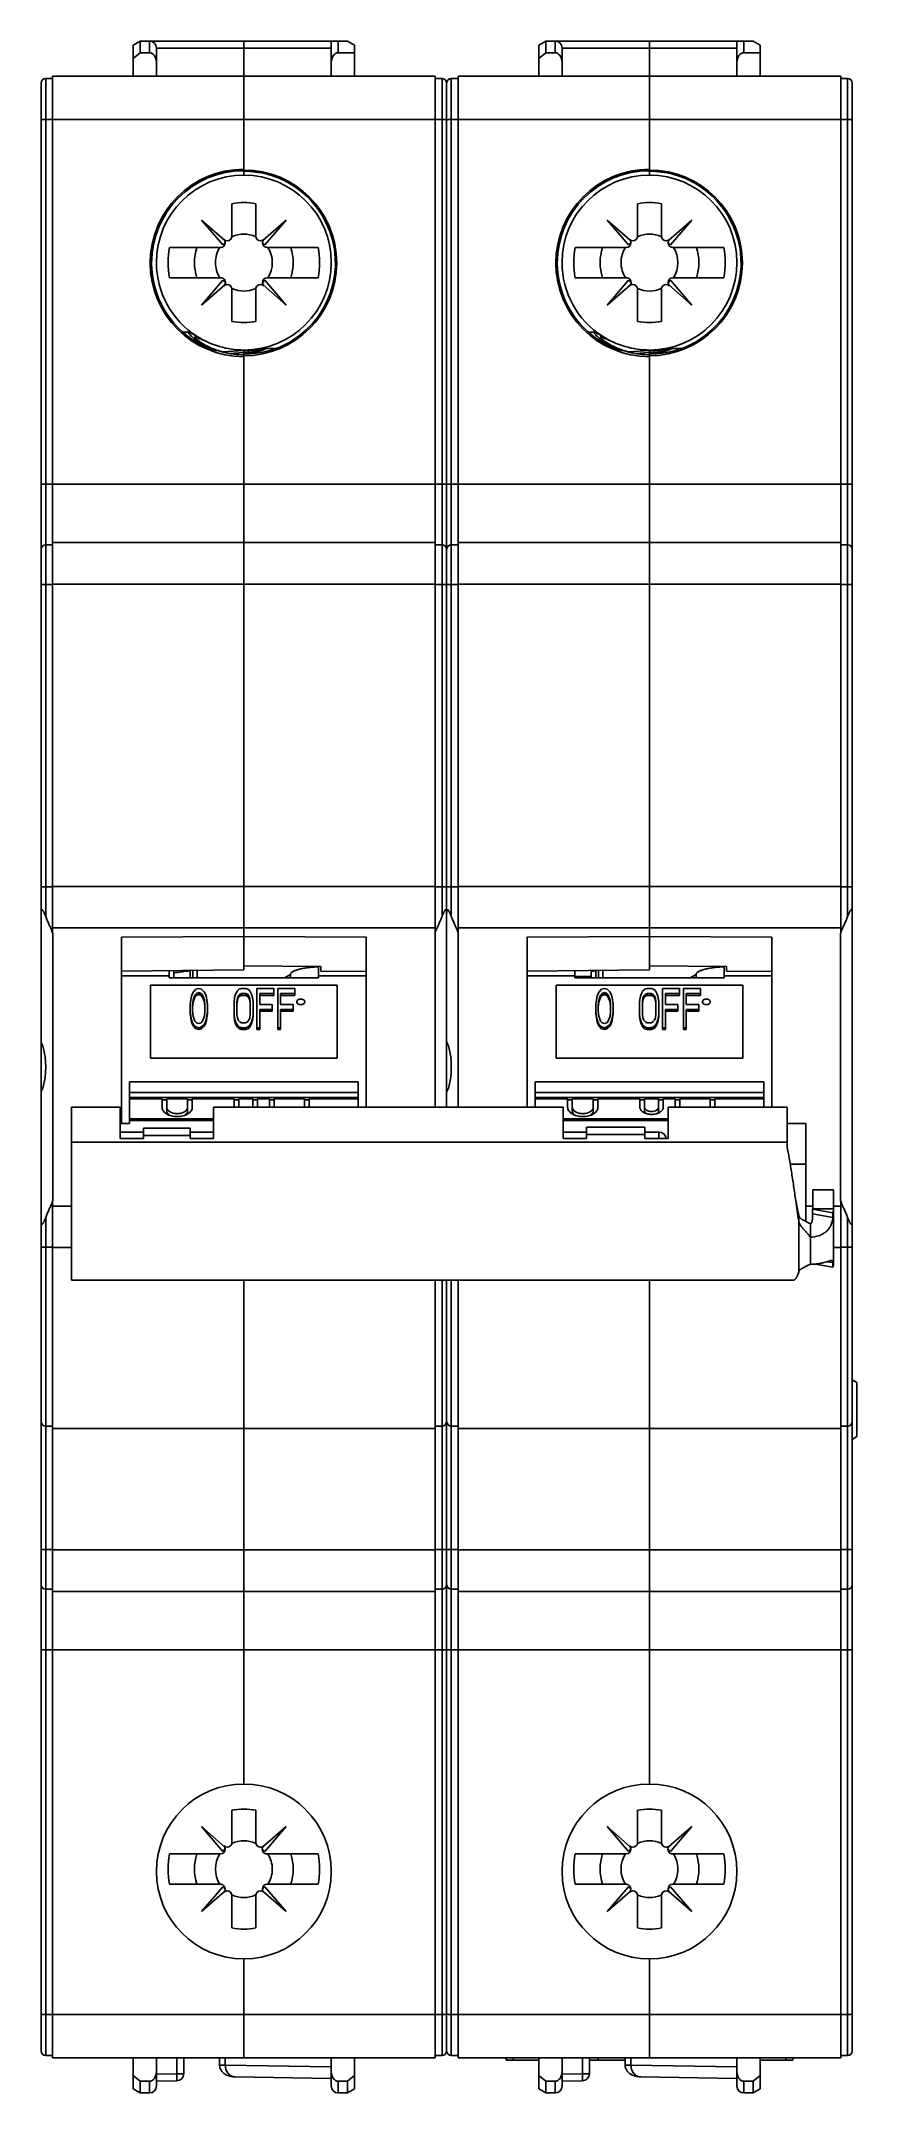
# Model space of a CAD drawing. Header units: millimetres. Extents: x 349.6 to 384.6, y 164.5 to 252.5.
import ezdxf

# ---------------------------------------------------------------- set-up
doc = ezdxf.new("R2010")
doc.units = ezdxf.units.MM
doc.header["$MEASUREMENT"] = 0
doc.layers.get('0').update_dxf_attribs({"lineweight": 0})
for name, color, linetype, lineweight in [('02_PLANES', 7, 'Continuous', 0), ('03_AXES', 7, 'Continuous', 0), ('08_DRAFTS', 7, 'Continuous', 0), ('09_ROUNDS', 7, 'Continuous', 0), ('10_CHAMFER', 7, 'Continuous', 0)]:
    doc.layers.add(name, color=color, linetype=linetype, lineweight=lineweight)

msp = doc.modelspace()

# ---------------------------------------------------------------- linework, layer by layer
at = {"color": 7, "lineweight": 25}
for p, q in [((349.836, 214.92), (349.836, 250.865)), ((350.126, 250.865), (349.836, 250.865)), ((350.126, 214.205), (350.126, 250.965)), ((358.336, 250.965), (350.126, 250.965)), ((367.236, 214.92), (367.236, 250.865)), ((367.526, 250.865), (367.236, 250.865)), ((367.526, 214.205), (367.526, 250.965)), ((375.736, 250.965), (367.526, 250.965)), ((349.636, 166.265), (349.636, 250.665)), ((367.036, 209.552), (367.036, 250.665)), ((350.126, 249.098), (349.836, 249.098)), ((358.336, 249.105), (350.126, 249.105)), ((367.526, 249.098), (367.236, 249.098)), ((375.736, 249.105), (367.526, 249.105)), ((357.506, 243.928), (356.515, 244.786)), ((356.515, 244.786), (357.435, 243.726)), ((360.157, 244.786), (359.165, 243.926)), ((359.238, 243.726), (360.157, 244.786)), ((374.906, 243.928), (373.915, 244.786)), ((373.915, 244.786), (374.835, 243.726)), ((377.557, 244.786), (376.565, 243.926)), ((376.638, 243.726), (377.557, 244.786)), ((357.435, 243.726), (357.54, 243.831)), ((359.132, 243.831), (359.238, 243.726)), ((374.835, 243.726), (374.94, 243.831)), ((376.532, 243.831), (376.638, 243.726)), ((357.435, 242.205), (356.515, 241.145)), ((356.515, 241.145), (357.522, 242.017)), ((357.547, 242.093), (357.435, 242.205)), ((359.238, 242.205), (359.132, 242.099)), ((359.165, 242.005), (360.157, 241.145)), ((360.157, 241.145), (359.238, 242.205)), ((374.835, 242.205), (373.915, 241.145)), ((373.915, 241.145), (374.922, 242.017)), ((374.947, 242.093), (374.835, 242.205)), ((376.638, 242.205), (376.532, 242.099)), ((376.565, 242.005), (377.557, 241.145)), ((377.557, 241.145), (376.638, 242.205)), ((350.126, 233.462), (349.836, 233.462)), ((358.336, 233.465), (350.126, 233.465)), ((367.526, 233.462), (367.236, 233.462)), ((375.736, 233.465), (367.526, 233.465)), ((350.126, 230.865), (349.836, 230.865)), ((358.336, 230.965), (350.126, 230.965)), ((367.526, 230.865), (367.236, 230.865)), ((375.736, 230.965), (367.526, 230.965)), ((350.126, 229.162), (349.836, 229.162)), ((358.336, 229.173), (350.126, 229.173)), ((367.526, 229.162), (367.236, 229.162)), ((375.736, 229.173), (367.526, 229.173)), ((350.126, 216.197), (349.836, 216.197)), ((358.336, 216.201), (350.126, 216.201)), ((367.526, 216.197), (367.236, 216.197)), ((375.736, 216.201), (367.526, 216.201)), ((350.126, 214.348), (350.085, 214.348)), ((358.336, 214.44), (350.126, 214.44)), ((350.136, 202.74), (350.136, 214.191)), ((367.526, 214.348), (367.485, 214.348)), ((375.736, 214.44), (367.526, 214.44)), ((367.536, 206.746), (367.536, 214.191)), ((355.136, 212.375), (355.136, 212.295)), ((355.136, 212.295), (361.536, 212.295)), ((360.086, 212.295), (360.336, 212.429)), ((360.336, 212.429), (360.336, 212.295)), ((361.536, 212.375), (361.536, 212.295)), ((372.536, 212.375), (372.536, 212.295)), ((372.536, 212.295), (378.936, 212.295)), ((373.436, 212.59), (373.233, 212.565)), ((377.486, 212.295), (377.736, 212.429)), ((377.736, 212.429), (377.736, 212.295)), ((378.936, 212.375), (378.936, 212.295)), ((354.336, 211.972), (362.336, 211.972)), ((354.336, 211.972), (354.336, 208.849)), ((356.057, 211.332), (356.036, 211.153)), ((356.077, 211.439), (356.057, 211.332)), ((356.118, 211.583), (356.077, 211.439)), ((356.179, 211.69), (356.118, 211.583)), ((356.138, 211.117), (356.159, 211.332)), ((356.138, 211.036), (356.159, 211.251)), ((356.159, 211.332), (356.24, 211.547)), ((356.159, 211.251), (356.24, 211.466)), ((356.159, 211.251), (356.159, 211.332)), ((356.281, 211.797), (356.179, 211.69)), ((356.24, 211.547), (356.302, 211.618)), ((356.24, 211.466), (356.24, 211.547)), ((356.24, 211.466), (356.302, 211.537)), ((356.404, 211.833), (356.281, 211.797)), ((356.302, 211.618), (356.404, 211.654)), ((356.302, 211.537), (356.302, 211.618)), ((356.302, 211.537), (356.404, 211.573)), ((356.526, 211.797), (356.404, 211.833)), ((356.404, 211.573), (356.404, 211.654)), ((356.404, 211.654), (356.506, 211.618)), ((356.404, 211.573), (356.506, 211.537)), ((356.506, 211.537), (356.506, 211.618)), ((356.506, 211.618), (356.567, 211.547)), ((356.506, 211.537), (356.567, 211.466)), ((356.628, 211.69), (356.526, 211.797)), ((356.567, 211.466), (356.567, 211.547)), ((356.567, 211.547), (356.649, 211.332)), ((356.567, 211.466), (356.649, 211.251)), ((356.689, 211.583), (356.628, 211.69)), ((356.649, 211.332), (356.669, 211.117)), ((356.649, 211.251), (356.649, 211.332)), ((356.649, 211.251), (356.669, 211.036)), ((356.73, 211.439), (356.689, 211.583)), ((356.751, 211.332), (356.73, 211.439)), ((356.771, 211.153), (356.751, 211.332)), ((357.935, 211.439), (357.914, 211.26)), ((357.914, 210.642), (357.914, 211.26)), ((357.976, 211.583), (357.935, 211.439)), ((358.057, 211.726), (357.976, 211.583)), ((358.037, 211.26), (358.057, 211.404)), ((358.037, 211.179), (358.057, 211.322)), ((358.037, 210.723), (358.037, 211.26)), ((358.139, 211.797), (358.057, 211.726)), ((358.057, 211.404), (358.098, 211.511)), ((358.057, 211.322), (358.098, 211.43)), ((358.057, 211.322), (358.057, 211.404)), ((358.098, 211.511), (358.159, 211.583)), ((358.098, 211.43), (358.098, 211.511)), ((358.098, 211.43), (358.159, 211.502)), ((358.241, 211.833), (358.139, 211.797)), ((358.159, 211.583), (358.241, 211.618)), ((358.159, 211.502), (358.159, 211.583)), ((358.159, 211.502), (358.241, 211.537)), ((358.404, 211.833), (358.241, 211.833)), ((358.241, 211.618), (358.404, 211.618)), ((358.241, 211.537), (358.241, 211.618)), ((358.241, 211.537), (358.404, 211.537)), ((358.507, 211.797), (358.404, 211.833)), ((358.404, 211.537), (358.404, 211.618)), ((358.404, 211.618), (358.486, 211.583)), ((358.404, 211.537), (358.486, 211.502)), ((358.486, 211.502), (358.486, 211.583)), ((358.486, 211.583), (358.547, 211.511)), ((358.486, 211.502), (358.547, 211.43)), ((358.588, 211.726), (358.507, 211.797)), ((358.547, 211.43), (358.547, 211.511)), ((358.547, 211.511), (358.588, 211.404)), ((358.547, 211.43), (358.588, 211.322)), ((358.67, 211.583), (358.588, 211.726)), ((358.588, 211.404), (358.609, 211.26)), ((358.588, 211.322), (358.588, 211.404)), ((358.588, 211.322), (358.609, 211.179)), ((358.609, 211.26), (358.609, 210.723)), ((358.711, 211.439), (358.67, 211.583)), ((358.731, 211.26), (358.711, 211.439)), ((358.731, 210.642), (358.731, 211.26)), ((359.629, 211.833), (358.894, 211.833)), ((358.894, 210.069), (358.894, 211.833)), ((359.017, 211.618), (359.629, 211.618)), ((359.017, 211.153), (359.017, 211.618)), ((359.017, 211.537), (359.629, 211.537)), ((359.629, 211.537), (359.629, 211.833)), ((360.528, 211.833), (359.793, 211.833)), ((359.793, 210.069), (359.793, 211.833)), ((359.915, 211.618), (360.528, 211.618)), ((359.915, 211.153), (359.915, 211.618)), ((359.915, 211.537), (360.528, 211.537)), ((360.528, 211.537), (360.528, 211.833)), ((362.336, 211.972), (362.336, 208.849)), ((371.736, 211.972), (371.736, 208.849)), ((371.736, 211.972), (379.736, 211.972)), ((373.457, 211.332), (373.436, 211.153)), ((373.477, 211.439), (373.457, 211.332)), ((373.518, 211.583), (373.477, 211.439)), ((373.579, 211.69), (373.518, 211.583)), ((373.538, 211.117), (373.559, 211.332)), ((373.538, 211.036), (373.559, 211.251)), ((373.559, 211.332), (373.64, 211.547)), ((373.559, 211.251), (373.64, 211.466)), ((373.559, 211.251), (373.559, 211.332)), ((373.681, 211.797), (373.579, 211.69)), ((373.64, 211.547), (373.702, 211.618)), ((373.64, 211.466), (373.64, 211.547)), ((373.64, 211.466), (373.702, 211.537)), ((373.804, 211.833), (373.681, 211.797)), ((373.702, 211.618), (373.804, 211.654)), ((373.702, 211.537), (373.702, 211.618)), ((373.702, 211.537), (373.804, 211.573)), ((373.926, 211.797), (373.804, 211.833)), ((373.804, 211.573), (373.804, 211.654)), ((373.804, 211.654), (373.906, 211.618)), ((373.804, 211.573), (373.906, 211.537)), ((373.906, 211.537), (373.906, 211.618)), ((373.906, 211.618), (373.967, 211.547)), ((373.906, 211.537), (373.967, 211.466)), ((374.028, 211.69), (373.926, 211.797)), ((373.967, 211.466), (373.967, 211.547)), ((373.967, 211.547), (374.049, 211.332)), ((373.967, 211.466), (374.049, 211.251)), ((374.089, 211.583), (374.028, 211.69)), ((374.049, 211.332), (374.069, 211.117)), ((374.049, 211.251), (374.049, 211.332)), ((374.049, 211.251), (374.069, 211.036)), ((374.13, 211.439), (374.089, 211.583)), ((374.151, 211.332), (374.13, 211.439)), ((374.171, 211.153), (374.151, 211.332)), ((375.335, 211.439), (375.314, 211.26)), ((375.314, 210.642), (375.314, 211.26)), ((375.376, 211.583), (375.335, 211.439)), ((375.457, 211.726), (375.376, 211.583)), ((375.437, 211.26), (375.457, 211.404)), ((375.437, 211.179), (375.457, 211.322)), ((375.437, 210.723), (375.437, 211.26)), ((375.539, 211.797), (375.457, 211.726)), ((375.457, 211.404), (375.498, 211.511)), ((375.457, 211.322), (375.498, 211.43)), ((375.457, 211.322), (375.457, 211.404)), ((375.498, 211.511), (375.559, 211.583)), ((375.498, 211.43), (375.498, 211.511)), ((375.498, 211.43), (375.559, 211.502)), ((375.641, 211.833), (375.539, 211.797)), ((375.559, 211.583), (375.641, 211.618)), ((375.559, 211.502), (375.559, 211.583)), ((375.559, 211.502), (375.641, 211.537)), ((375.804, 211.833), (375.641, 211.833)), ((375.641, 211.537), (375.641, 211.618)), ((375.641, 211.618), (375.804, 211.618)), ((375.641, 211.537), (375.804, 211.537)), ((375.907, 211.797), (375.804, 211.833)), ((375.804, 211.537), (375.804, 211.618)), ((375.804, 211.618), (375.886, 211.583)), ((375.804, 211.537), (375.886, 211.502)), ((375.886, 211.502), (375.886, 211.583)), ((375.886, 211.583), (375.947, 211.511)), ((375.886, 211.502), (375.947, 211.43)), ((375.988, 211.726), (375.907, 211.797)), ((375.947, 211.43), (375.947, 211.511)), ((375.947, 211.511), (375.988, 211.404)), ((375.947, 211.43), (375.988, 211.322)), ((376.07, 211.583), (375.988, 211.726)), ((375.988, 211.404), (376.009, 211.26)), ((375.988, 211.322), (375.988, 211.404)), ((375.988, 211.322), (376.009, 211.179)), ((376.009, 211.26), (376.009, 210.723)), ((376.111, 211.439), (376.07, 211.583)), ((376.131, 211.26), (376.111, 211.439)), ((376.131, 210.642), (376.131, 211.26)), ((376.294, 210.069), (376.294, 211.833)), ((377.029, 211.833), (376.294, 211.833)), ((376.417, 211.153), (376.417, 211.618)), ((376.417, 211.618), (377.029, 211.618)), ((376.417, 211.537), (377.029, 211.537)), ((377.029, 211.537), (377.029, 211.833)), ((377.193, 210.069), (377.193, 211.833)), ((377.928, 211.833), (377.193, 211.833)), ((377.315, 211.153), (377.315, 211.618)), ((377.315, 211.618), (377.928, 211.618)), ((377.315, 211.537), (377.928, 211.537)), ((377.928, 211.537), (377.928, 211.833)), ((379.736, 211.972), (379.736, 208.849)), ((356.036, 210.75), (356.036, 211.153)), ((356.036, 210.831), (356.057, 210.652)), ((356.036, 210.75), (356.057, 210.57)), ((356.057, 210.57), (356.057, 210.652)), ((356.057, 210.652), (356.077, 210.544)), ((356.057, 210.57), (356.077, 210.463)), ((356.077, 210.463), (356.077, 210.544)), ((356.077, 210.544), (356.118, 210.401)), ((356.077, 210.463), (356.118, 210.32)), ((356.118, 210.32), (356.118, 210.401)), ((356.118, 210.401), (356.179, 210.293)), ((356.138, 210.866), (356.138, 211.117)), ((356.159, 210.652), (356.138, 210.866)), ((356.24, 210.437), (356.159, 210.652)), ((356.302, 210.365), (356.24, 210.437)), ((356.404, 210.329), (356.302, 210.365)), ((356.506, 210.365), (356.404, 210.329)), ((356.567, 210.437), (356.506, 210.365)), ((356.649, 210.652), (356.567, 210.437)), ((356.628, 210.293), (356.689, 210.401)), ((356.669, 210.866), (356.649, 210.652)), ((356.669, 211.117), (356.669, 210.866)), ((356.689, 210.401), (356.73, 210.544)), ((356.689, 210.32), (356.73, 210.463)), ((356.689, 210.32), (356.689, 210.401)), ((356.73, 210.544), (356.751, 210.652)), ((356.73, 210.463), (356.751, 210.57)), ((356.73, 210.463), (356.73, 210.544)), ((356.751, 210.652), (356.771, 210.831)), ((356.751, 210.57), (356.771, 210.75)), ((356.751, 210.57), (356.751, 210.652)), ((356.771, 210.75), (356.771, 211.153)), ((357.914, 210.723), (357.935, 210.544)), ((357.914, 210.642), (357.935, 210.463)), ((357.935, 210.463), (357.935, 210.544)), ((357.935, 210.544), (357.976, 210.401)), ((357.935, 210.463), (357.976, 210.32)), ((357.976, 210.32), (357.976, 210.401)), ((357.976, 210.401), (358.057, 210.258)), ((358.057, 210.58), (358.037, 210.723)), ((358.098, 210.472), (358.057, 210.58)), ((358.159, 210.401), (358.098, 210.472)), ((358.241, 210.365), (358.159, 210.401)), ((358.404, 210.365), (358.241, 210.365)), ((358.486, 210.401), (358.404, 210.365)), ((358.547, 210.472), (358.486, 210.401)), ((358.588, 210.58), (358.547, 210.472)), ((358.609, 210.723), (358.588, 210.58)), ((358.588, 210.258), (358.67, 210.401)), ((358.67, 210.401), (358.711, 210.544)), ((358.67, 210.32), (358.711, 210.463)), ((358.67, 210.32), (358.67, 210.401)), ((358.711, 210.544), (358.731, 210.723)), ((358.711, 210.463), (358.731, 210.642)), ((358.711, 210.463), (358.711, 210.544)), ((359.548, 211.153), (359.017, 211.153)), ((359.017, 210.938), (359.548, 210.938)), ((359.017, 210.069), (359.017, 210.938)), ((359.017, 210.857), (359.548, 210.857)), ((359.548, 210.857), (359.548, 211.153)), ((360.446, 211.153), (359.915, 211.153)), ((359.915, 210.938), (360.446, 210.938)), ((359.915, 210.069), (359.915, 210.938)), ((359.915, 210.857), (360.446, 210.857)), ((360.446, 210.857), (360.446, 211.153)), ((373.436, 210.75), (373.436, 211.153)), ((373.436, 210.831), (373.457, 210.652)), ((373.436, 210.75), (373.457, 210.57)), ((373.457, 210.652), (373.477, 210.544)), ((373.457, 210.57), (373.457, 210.652)), ((373.457, 210.57), (373.477, 210.463)), ((373.477, 210.463), (373.477, 210.544)), ((373.477, 210.544), (373.518, 210.401)), ((373.477, 210.463), (373.518, 210.32)), ((373.518, 210.32), (373.518, 210.401)), ((373.518, 210.401), (373.579, 210.293)), ((373.538, 210.866), (373.538, 211.117)), ((373.559, 210.652), (373.538, 210.866)), ((373.64, 210.437), (373.559, 210.652)), ((373.702, 210.365), (373.64, 210.437)), ((373.804, 210.329), (373.702, 210.365)), ((373.906, 210.365), (373.804, 210.329)), ((373.967, 210.437), (373.906, 210.365)), ((374.049, 210.652), (373.967, 210.437)), ((374.028, 210.293), (374.089, 210.401)), ((374.069, 210.866), (374.049, 210.652)), ((374.069, 211.117), (374.069, 210.866)), ((374.089, 210.401), (374.13, 210.544)), ((374.089, 210.32), (374.13, 210.463)), ((374.089, 210.32), (374.089, 210.401)), ((374.13, 210.544), (374.151, 210.652)), ((374.13, 210.463), (374.151, 210.57)), ((374.13, 210.463), (374.13, 210.544)), ((374.151, 210.652), (374.171, 210.831)), ((374.151, 210.57), (374.171, 210.75)), ((374.151, 210.57), (374.151, 210.652)), ((374.171, 210.75), (374.171, 211.153)), ((375.314, 210.723), (375.335, 210.544)), ((375.314, 210.642), (375.335, 210.463)), ((375.335, 210.463), (375.335, 210.544)), ((375.335, 210.544), (375.376, 210.401)), ((375.335, 210.463), (375.376, 210.32)), ((375.376, 210.32), (375.376, 210.401)), ((375.376, 210.401), (375.457, 210.258)), ((375.457, 210.58), (375.437, 210.723)), ((375.498, 210.472), (375.457, 210.58)), ((375.559, 210.401), (375.498, 210.472)), ((375.641, 210.365), (375.559, 210.401)), ((375.804, 210.365), (375.641, 210.365)), ((375.886, 210.401), (375.804, 210.365)), ((375.947, 210.472), (375.886, 210.401)), ((375.988, 210.58), (375.947, 210.472)), ((376.009, 210.723), (375.988, 210.58)), ((375.988, 210.258), (376.07, 210.401)), ((376.07, 210.401), (376.111, 210.544)), ((376.07, 210.32), (376.111, 210.463)), ((376.07, 210.32), (376.07, 210.401)), ((376.111, 210.544), (376.131, 210.723)), ((376.111, 210.463), (376.131, 210.642)), ((376.111, 210.463), (376.111, 210.544)), ((376.948, 211.153), (376.417, 211.153)), ((376.417, 210.069), (376.417, 210.938)), ((376.417, 210.938), (376.948, 210.938)), ((376.417, 210.857), (376.948, 210.857)), ((376.948, 210.857), (376.948, 211.153)), ((377.846, 211.153), (377.315, 211.153)), ((377.315, 210.069), (377.315, 210.938)), ((377.315, 210.938), (377.846, 210.938)), ((377.315, 210.857), (377.846, 210.857)), ((377.846, 210.857), (377.846, 211.153)), ((356.118, 210.32), (356.179, 210.212)), ((356.179, 210.212), (356.179, 210.293)), ((356.179, 210.293), (356.281, 210.186)), ((356.179, 210.212), (356.281, 210.105)), ((356.281, 210.105), (356.281, 210.186)), ((356.281, 210.186), (356.404, 210.15)), ((356.281, 210.105), (356.404, 210.069)), ((356.404, 210.15), (356.526, 210.186)), ((356.404, 210.069), (356.404, 210.15)), ((356.404, 210.069), (356.526, 210.105)), ((356.526, 210.186), (356.628, 210.293)), ((356.526, 210.105), (356.628, 210.212)), ((356.526, 210.105), (356.526, 210.186)), ((356.628, 210.212), (356.689, 210.32)), ((356.628, 210.212), (356.628, 210.293)), ((357.976, 210.32), (358.057, 210.177)), ((358.057, 210.177), (358.057, 210.258)), ((358.057, 210.258), (358.139, 210.186)), ((358.057, 210.177), (358.139, 210.105)), ((358.139, 210.105), (358.139, 210.186)), ((358.139, 210.186), (358.241, 210.15)), ((358.139, 210.105), (358.241, 210.069)), ((358.241, 210.15), (358.404, 210.15)), ((358.241, 210.069), (358.241, 210.15)), ((358.241, 210.069), (358.404, 210.069)), ((358.404, 210.15), (358.507, 210.186)), ((358.404, 210.069), (358.404, 210.15)), ((358.404, 210.069), (358.507, 210.105)), ((358.507, 210.186), (358.588, 210.258)), ((358.507, 210.105), (358.507, 210.186)), ((358.507, 210.105), (358.588, 210.177)), ((358.588, 210.177), (358.67, 210.32)), ((358.588, 210.177), (358.588, 210.258)), ((358.894, 210.15), (359.017, 210.15)), ((358.894, 210.069), (359.017, 210.069)), ((359.793, 210.15), (359.915, 210.15)), ((359.793, 210.069), (359.915, 210.069)), ((373.518, 210.32), (373.579, 210.212)), ((373.579, 210.212), (373.579, 210.293)), ((373.579, 210.293), (373.681, 210.186)), ((373.579, 210.212), (373.681, 210.105)), ((373.681, 210.105), (373.681, 210.186)), ((373.681, 210.186), (373.804, 210.15)), ((373.681, 210.105), (373.804, 210.069)), ((373.804, 210.15), (373.926, 210.186)), ((373.804, 210.069), (373.804, 210.15)), ((373.804, 210.069), (373.926, 210.105)), ((373.926, 210.186), (374.028, 210.293)), ((373.926, 210.105), (374.028, 210.212)), ((373.926, 210.105), (373.926, 210.186)), ((374.028, 210.212), (374.089, 210.32)), ((374.028, 210.212), (374.028, 210.293)), ((375.376, 210.32), (375.457, 210.177)), ((375.457, 210.177), (375.457, 210.258)), ((375.457, 210.258), (375.539, 210.186)), ((375.457, 210.177), (375.539, 210.105)), ((375.539, 210.105), (375.539, 210.186)), ((375.539, 210.186), (375.641, 210.15)), ((375.539, 210.105), (375.641, 210.069)), ((375.641, 210.069), (375.641, 210.15)), ((375.641, 210.15), (375.804, 210.15)), ((375.641, 210.069), (375.804, 210.069)), ((375.804, 210.15), (375.907, 210.186)), ((375.804, 210.069), (375.804, 210.15)), ((375.804, 210.069), (375.907, 210.105)), ((375.907, 210.186), (375.988, 210.258)), ((375.907, 210.105), (375.907, 210.186)), ((375.907, 210.105), (375.988, 210.177)), ((375.988, 210.177), (376.07, 210.32)), ((375.988, 210.177), (375.988, 210.258)), ((376.294, 210.15), (376.417, 210.15)), ((376.294, 210.069), (376.417, 210.069)), ((377.193, 210.15), (377.315, 210.15)), ((377.193, 210.069), (377.315, 210.069)), ((354.336, 208.849), (362.336, 208.849)), ((371.736, 208.849), (379.736, 208.849)), ((353.436, 207.106), (354.826, 207.106)), ((353.436, 206.249), (353.436, 207.106)), ((354.826, 207.106), (354.826, 206.748)), ((354.826, 207.057), (355.026, 207.057)), ((355.026, 207.106), (355.926, 207.106)), ((355.026, 206.748), (355.026, 207.106)), ((355.926, 207.106), (355.926, 206.748)), ((355.926, 207.057), (356.126, 207.057)), ((356.126, 207.106), (357.926, 207.106)), ((356.126, 206.748), (356.126, 207.106)), ((357.926, 207.106), (357.926, 206.748)), ((357.926, 207.057), (358.126, 207.057)), ((358.126, 207.106), (358.726, 207.106)), ((358.126, 206.748), (358.126, 207.106)), ((358.726, 207.106), (358.726, 206.748)), ((358.726, 207.057), (358.926, 207.057)), ((358.926, 207.106), (359.436, 207.106)), ((358.926, 206.748), (358.926, 207.106)), ((359.436, 207.106), (359.436, 206.746)), ((359.436, 207.057), (359.636, 207.057)), ((359.636, 207.106), (360.936, 207.106)), ((359.636, 206.746), (359.636, 207.106)), ((360.936, 207.106), (360.936, 206.746)), ((360.936, 207.057), (361.136, 207.057)), ((361.136, 207.106), (363.236, 207.106)), ((361.136, 206.746), (361.136, 207.106)), ((363.236, 207.106), (363.236, 206.746)), ((367.036, 206.746), (367.036, 207.379)), ((370.836, 206.746), (370.836, 207.106)), ((370.836, 207.106), (372.226, 207.106)), ((372.226, 207.106), (372.226, 206.748)), ((372.226, 207.057), (372.426, 207.057)), ((372.426, 206.748), (372.426, 207.106)), ((372.426, 207.106), (373.326, 207.106)), ((373.326, 207.106), (373.326, 206.748)), ((373.326, 207.057), (373.526, 207.057)), ((373.526, 206.748), (373.526, 207.106)), ((373.526, 207.106), (375.326, 207.106)), ((375.326, 207.106), (375.326, 206.748)), ((375.326, 207.057), (375.526, 207.057)), ((375.526, 206.748), (375.526, 207.106)), ((375.526, 207.106), (376.126, 207.106)), ((376.126, 207.106), (376.126, 206.748)), ((376.126, 207.057), (376.326, 207.057)), ((376.326, 206.748), (376.326, 207.106)), ((376.326, 207.106), (376.836, 207.106)), ((376.836, 207.106), (376.836, 206.746)), ((376.836, 207.057), (377.036, 207.057)), ((377.036, 206.746), (377.036, 207.106)), ((377.036, 207.106), (378.336, 207.106)), ((378.336, 207.106), (378.336, 206.746)), ((378.336, 207.057), (378.536, 207.057)), ((378.536, 206.746), (378.536, 207.106)), ((378.536, 207.106), (380.636, 207.106)), ((380.636, 207.106), (380.636, 206.746)), ((382.436, 206.045), (381.636, 206.045)), ((381.636, 205.243), (350.936, 205.243)), ((356.036, 205.534), (354.036, 205.534)), ((375.536, 205.568), (373.036, 205.568)), ((350.126, 202.583), (350.085, 202.583)), ((350.126, 165.965), (350.126, 202.726)), ((350.936, 202.491), (350.126, 202.491)), ((382.736, 203.202), (382.736, 202.383)), ((383.636, 203.202), (382.736, 203.202)), ((349.836, 166.065), (349.836, 202.01)), ((382.136, 201.893), (382.136, 202.114)), ((382.144, 202.084), (382.136, 202.114)), ((382.144, 201.849), (382.144, 202.084)), ((382.636, 201.171), (382.636, 201.737)), ((382.732, 202.366), (382.732, 202.172)), ((383.598, 202.211), (382.732, 202.366)), ((383.598, 202.017), (382.732, 202.172)), ((382.736, 202.383), (383.636, 202.383)), ((350.126, 200.734), (349.836, 200.734)), ((350.936, 200.73), (350.126, 200.73)), ((383.598, 199.88), (382.843, 200.015)), ((383.598, 200.074), (383.363, 200.116)), ((367.036, 166.265), (367.036, 199.328)), ((367.236, 166.065), (367.236, 199.328)), ((367.526, 165.965), (367.526, 199.328)), ((350.126, 193.065), (349.836, 193.065)), ((358.336, 192.965), (350.126, 192.965)), ((367.526, 193.065), (367.236, 193.065)), ((375.736, 192.965), (367.526, 192.965)), ((350.126, 187.768), (349.836, 187.768)), ((358.336, 187.758), (350.126, 187.758)), ((367.526, 187.768), (367.236, 187.768)), ((375.736, 187.758), (367.526, 187.758)), ((350.126, 186.065), (349.836, 186.065)), ((358.336, 185.965), (350.126, 185.965)), ((367.526, 186.065), (367.236, 186.065)), ((375.736, 185.965), (367.526, 185.965)), ((350.126, 183.469), (349.836, 183.469)), ((358.336, 183.465), (350.126, 183.465)), ((367.526, 183.469), (367.236, 183.469)), ((375.736, 183.465), (367.526, 183.465)), ((357.508, 175.026), (356.515, 175.886)), ((356.515, 175.886), (357.435, 174.826)), ((360.157, 175.886), (359.15, 175.014)), ((359.238, 174.826), (360.157, 175.886)), ((374.908, 175.026), (373.915, 175.886)), ((373.915, 175.886), (374.835, 174.826)), ((377.557, 175.886), (376.55, 175.014)), ((376.638, 174.826), (377.557, 175.886)), ((357.435, 174.826), (357.54, 174.932)), ((359.126, 174.938), (359.238, 174.826)), ((374.835, 174.826), (374.94, 174.932)), ((376.526, 174.938), (376.638, 174.826)), ((357.435, 173.305), (356.515, 172.245)), ((356.515, 172.245), (357.508, 173.105)), ((357.54, 173.199), (357.435, 173.305)), ((359.238, 173.305), (359.132, 173.2)), ((359.166, 173.103), (360.157, 172.245)), ((360.157, 172.245), (359.238, 173.305)), ((374.835, 173.305), (373.915, 172.245)), ((373.915, 172.245), (374.908, 173.105)), ((374.94, 173.199), (374.835, 173.305)), ((376.638, 173.305), (376.532, 173.2)), ((376.566, 173.103), (377.557, 172.245)), ((377.557, 172.245), (376.638, 173.305)), ((350.126, 167.833), (349.836, 167.833)), ((358.336, 167.826), (350.126, 167.826)), ((367.526, 167.833), (367.236, 167.833)), ((375.736, 167.826), (367.526, 167.826)), ((350.126, 166.065), (349.836, 166.065)), ((358.336, 165.965), (350.126, 165.965)), ((367.526, 166.065), (367.236, 166.065)), ((375.736, 165.965), (367.526, 165.965))]:
    msp.add_line(p, q, dxfattribs=at)
at = {"color": 3, "lineweight": 25}
for p, q in [((353.036, 206.746), (350.936, 206.746)), ((350.936, 206.746), (350.936, 199.328)), ((353.036, 206.746), (353.036, 205.4)), ((372.036, 206.746), (357.036, 206.746)), ((357.036, 206.746), (357.036, 205.4)), ((372.036, 206.746), (372.036, 205.4)), ((376.536, 206.746), (376.536, 205.4)), ((381.636, 206.746), (376.536, 206.746)), ((381.636, 205.057), (381.636, 206.746)), ((353.036, 205.4), (354.036, 205.4)), ((356.036, 205.847), (354.036, 205.847)), ((354.036, 205.847), (354.036, 205.4)), ((356.036, 205.847), (356.036, 205.4)), ((356.036, 205.4), (357.036, 205.4)), ((372.036, 205.4), (373.036, 205.4)), ((373.036, 205.881), (373.036, 205.4)), ((375.536, 205.881), (373.036, 205.881)), ((375.536, 205.881), (375.536, 205.4)), ((375.536, 205.4), (376.536, 205.4)), ((383.636, 200.052), (383.636, 203.202)), ((382.136, 199.678), (382.136, 201.893)), ((382.144, 201.849), (382.136, 201.893)), ((383.598, 202.211), (383.598, 202.017)), ((382.636, 200.005), (382.636, 201.171)), ((383.598, 200.074), (383.598, 199.88)), ((350.936, 199.328), (381.908, 199.328))]:
    msp.add_line(p, q, dxfattribs=at)
at = {"color": 7, "lineweight": 25}
for points in [[(349.836, 250.865), (349.726, 250.865), (349.636, 250.776), (349.636, 250.665)], [(367.236, 250.865), (367.126, 250.865), (367.036, 250.776), (367.036, 250.665)], [(358.851, 245.488), (358.511, 245.558), (358.161, 245.558), (357.821, 245.488)], [(376.251, 245.488), (375.911, 245.558), (375.561, 245.558), (375.221, 245.488)], [(357.116, 242.965), (357.116, 242.735), (357.181, 242.51), (357.304, 242.315)], [(359.369, 242.315), (359.619, 242.713), (359.619, 243.218), (359.369, 243.615)], [(360.353, 242.315), (360.489, 242.738), (360.489, 243.193), (360.353, 243.615)], [(374.516, 242.965), (374.516, 242.735), (374.581, 242.51), (374.704, 242.315)], [(376.769, 242.315), (377.019, 242.713), (377.019, 243.218), (376.769, 243.615)], [(377.753, 242.315), (377.889, 242.738), (377.889, 243.193), (377.753, 243.615)], [(357.821, 240.442), (358.161, 240.373), (358.511, 240.373), (358.851, 240.442)], [(375.221, 240.442), (375.561, 240.373), (375.911, 240.373), (376.251, 240.442)], [(349.836, 230.865), (349.726, 230.865), (349.636, 230.776), (349.636, 230.665)], [(367.236, 230.865), (367.126, 230.865), (367.036, 230.776), (367.036, 230.665)], [(356.036, 212.59), (355.802, 212.561), (355.568, 212.533), (355.334, 212.503)], [(349.636, 193.265), (349.636, 193.155), (349.726, 193.065), (349.836, 193.065)], [(367.036, 193.265), (367.036, 193.155), (367.126, 193.065), (367.236, 193.065)], [(349.636, 186.265), (349.636, 186.155), (349.726, 186.065), (349.836, 186.065)], [(367.036, 186.265), (367.036, 186.155), (367.126, 186.065), (367.236, 186.065)], [(358.851, 176.588), (358.511, 176.658), (358.161, 176.658), (357.821, 176.588)], [(376.251, 176.588), (375.911, 176.658), (375.561, 176.658), (375.221, 176.588)], [(356.319, 174.715), (356.183, 174.293), (356.183, 173.838), (356.319, 173.415)], [(357.304, 174.715), (357.054, 174.318), (357.054, 173.813), (357.304, 173.415)], [(359.556, 174.065), (359.556, 174.295), (359.491, 174.521), (359.369, 174.715)], [(373.719, 174.715), (373.583, 174.293), (373.583, 173.838), (373.719, 173.415)], [(374.704, 174.715), (374.454, 174.318), (374.454, 173.813), (374.704, 173.415)], [(376.956, 174.065), (376.956, 174.295), (376.891, 174.521), (376.769, 174.715)], [(357.821, 171.542), (358.161, 171.473), (358.511, 171.473), (358.851, 171.542)], [(375.221, 171.542), (375.561, 171.473), (375.911, 171.473), (376.251, 171.542)], [(349.636, 166.265), (349.636, 166.155), (349.726, 166.065), (349.836, 166.065)], [(367.036, 166.265), (367.036, 166.155), (367.126, 166.065), (367.236, 166.065)]]:
    msp.add_open_spline(points, degree=3, dxfattribs=at)
for points, knots in [([(349.836, 249.098), (349.823, 249.098), (349.81, 249.098), (349.797, 249.098), (349.785, 249.098), (349.772, 249.097), (349.76, 249.097), (349.748, 249.097), (349.737, 249.096), (349.725, 249.096), (349.715, 249.095), (349.705, 249.095), (349.695, 249.094), (349.686, 249.093), (349.678, 249.093), (349.67, 249.092), (349.664, 249.091), (349.657, 249.09), (349.651, 249.089), (349.649, 249.089), (349.647, 249.089), (349.645, 249.088), (349.643, 249.088), (349.641, 249.087), (349.64, 249.087), (349.639, 249.086), (349.638, 249.086), (349.637, 249.085), (349.637, 249.085), (349.636, 249.085), (349.636, 249.084)], [0, 0, 0, 0, 1, 1, 1, 2, 2, 2, 3, 3, 3, 4, 4, 4, 5, 5, 5, 6, 6, 6, 7, 7, 7, 8, 8, 8, 9, 9, 9, 10, 10, 10, 10]), ([(367.236, 249.098), (367.223, 249.098), (367.21, 249.098), (367.197, 249.098), (367.185, 249.098), (367.172, 249.097), (367.16, 249.097), (367.148, 249.097), (367.137, 249.096), (367.125, 249.096), (367.115, 249.095), (367.105, 249.095), (367.095, 249.094), (367.086, 249.093), (367.078, 249.093), (367.07, 249.092), (367.064, 249.091), (367.057, 249.09), (367.051, 249.089), (367.049, 249.089), (367.047, 249.089), (367.045, 249.088), (367.043, 249.088), (367.041, 249.087), (367.04, 249.087), (367.039, 249.086), (367.038, 249.086), (367.037, 249.085), (367.037, 249.085), (367.036, 249.085), (367.036, 249.084)], [0, 0, 0, 0, 1, 1, 1, 2, 2, 2, 3, 3, 3, 4, 4, 4, 5, 5, 5, 6, 6, 6, 7, 7, 7, 8, 8, 8, 9, 9, 9, 10, 10, 10, 10]), ([(357.34, 243.615), (357.451, 243.615), (357.54, 243.705), (357.54, 243.815), (357.54, 243.869), (357.519, 243.92), (357.481, 243.958)], [0, 0, 0, 0, 1, 1, 1, 2, 2, 2, 2]), ([(359.191, 243.958), (359.112, 243.881), (359.111, 243.754), (359.188, 243.675), (359.226, 243.637), (359.277, 243.615), (359.331, 243.615)], [0, 0, 0, 0, 1, 1, 1, 2, 2, 2, 2]), ([(374.74, 243.615), (374.851, 243.615), (374.94, 243.705), (374.94, 243.815), (374.94, 243.869), (374.919, 243.92), (374.881, 243.958)], [0, 0, 0, 0, 1, 1, 1, 2, 2, 2, 2]), ([(376.591, 243.958), (376.512, 243.881), (376.511, 243.754), (376.588, 243.675), (376.626, 243.637), (376.677, 243.615), (376.731, 243.615)], [0, 0, 0, 0, 1, 1, 1, 2, 2, 2, 2]), ([(357.485, 241.969), (357.565, 242.045), (357.569, 242.171), (357.494, 242.252), (357.456, 242.292), (357.403, 242.315), (357.348, 242.315)], [0, 0, 0, 0, 1, 1, 1, 2, 2, 2, 2]), ([(359.331, 242.315), (359.221, 242.315), (359.131, 242.226), (359.131, 242.115), (359.131, 242.062), (359.153, 242.01), (359.191, 241.973)], [0, 0, 0, 0, 1, 1, 1, 2, 2, 2, 2]), ([(374.885, 241.969), (374.965, 242.045), (374.969, 242.171), (374.894, 242.252), (374.856, 242.292), (374.803, 242.315), (374.748, 242.315)], [0, 0, 0, 0, 1, 1, 1, 2, 2, 2, 2]), ([(376.731, 242.315), (376.621, 242.315), (376.531, 242.226), (376.531, 242.115), (376.531, 242.062), (376.553, 242.01), (376.591, 241.973)], [0, 0, 0, 0, 1, 1, 1, 2, 2, 2, 2]), ([(349.836, 233.462), (349.823, 233.462), (349.81, 233.462), (349.797, 233.462), (349.785, 233.462), (349.772, 233.462), (349.76, 233.461), (349.748, 233.461), (349.736, 233.461), (349.725, 233.461), (349.715, 233.461), (349.705, 233.46), (349.695, 233.46), (349.69, 233.46), (349.686, 233.46), (349.681, 233.459), (349.678, 233.459), (349.674, 233.459), (349.67, 233.459), (349.666, 233.459), (349.663, 233.458), (349.66, 233.458), (349.657, 233.458), (349.654, 233.458), (349.651, 233.458), (349.649, 233.457), (349.647, 233.457), (349.645, 233.457), (349.643, 233.457), (349.641, 233.457), (349.64, 233.456), (349.639, 233.456), (349.638, 233.456), (349.637, 233.456), (349.637, 233.456), (349.636, 233.455), (349.636, 233.455)], [0, 0, 0, 0, 1, 1, 1, 2, 2, 2, 3, 3, 3, 4, 4, 4, 5, 5, 5, 6, 6, 6, 7, 7, 7, 8, 8, 8, 9, 9, 9, 10, 10, 10, 11, 11, 11, 12, 12, 12, 12]), ([(367.236, 233.462), (367.223, 233.462), (367.21, 233.462), (367.197, 233.462), (367.185, 233.462), (367.172, 233.462), (367.16, 233.461), (367.148, 233.461), (367.136, 233.461), (367.125, 233.461), (367.115, 233.461), (367.105, 233.46), (367.095, 233.46), (367.09, 233.46), (367.086, 233.46), (367.081, 233.459), (367.078, 233.459), (367.074, 233.459), (367.07, 233.459), (367.066, 233.459), (367.063, 233.458), (367.06, 233.458), (367.057, 233.458), (367.054, 233.458), (367.051, 233.458), (367.049, 233.457), (367.047, 233.457), (367.045, 233.457), (367.043, 233.457), (367.041, 233.457), (367.04, 233.456), (367.039, 233.456), (367.038, 233.456), (367.037, 233.456), (367.037, 233.456), (367.036, 233.455), (367.036, 233.455)], [0, 0, 0, 0, 1, 1, 1, 2, 2, 2, 3, 3, 3, 4, 4, 4, 5, 5, 5, 6, 6, 6, 7, 7, 7, 8, 8, 8, 9, 9, 9, 10, 10, 10, 11, 11, 11, 12, 12, 12, 12]), ([(349.836, 229.162), (349.811, 229.162), (349.785, 229.162), (349.76, 229.161), (349.748, 229.16), (349.737, 229.159), (349.725, 229.159), (349.715, 229.158), (349.705, 229.157), (349.695, 229.156), (349.686, 229.155), (349.678, 229.154), (349.67, 229.153), (349.664, 229.152), (349.657, 229.151), (349.651, 229.149), (349.649, 229.149), (349.647, 229.148), (349.645, 229.147), (349.643, 229.147), (349.641, 229.146), (349.64, 229.146), (349.639, 229.145), (349.638, 229.144), (349.637, 229.143), (349.637, 229.143), (349.636, 229.142), (349.636, 229.141)], [0, 0, 0, 0, 1, 1, 1, 2, 2, 2, 3, 3, 3, 4, 4, 4, 5, 5, 5, 6, 6, 6, 7, 7, 7, 8, 8, 8, 9, 9, 9, 9]), ([(367.236, 229.162), (367.211, 229.162), (367.185, 229.162), (367.16, 229.161), (367.148, 229.16), (367.137, 229.159), (367.125, 229.159), (367.115, 229.158), (367.105, 229.157), (367.095, 229.156), (367.086, 229.155), (367.078, 229.154), (367.07, 229.153), (367.064, 229.152), (367.057, 229.151), (367.051, 229.149), (367.049, 229.149), (367.047, 229.148), (367.045, 229.147), (367.043, 229.147), (367.041, 229.146), (367.04, 229.146), (367.039, 229.145), (367.038, 229.144), (367.037, 229.143), (367.037, 229.143), (367.036, 229.142), (367.036, 229.141)], [0, 0, 0, 0, 1, 1, 1, 2, 2, 2, 3, 3, 3, 4, 4, 4, 5, 5, 5, 6, 6, 6, 7, 7, 7, 8, 8, 8, 9, 9, 9, 9]), ([(349.836, 216.197), (349.823, 216.197), (349.81, 216.197), (349.797, 216.197), (349.785, 216.196), (349.772, 216.196), (349.76, 216.196), (349.748, 216.196), (349.737, 216.196), (349.725, 216.195), (349.715, 216.195), (349.705, 216.195), (349.695, 216.194), (349.69, 216.194), (349.686, 216.194), (349.682, 216.194), (349.678, 216.194), (349.674, 216.194), (349.67, 216.193), (349.666, 216.193), (349.663, 216.193), (349.66, 216.193), (349.657, 216.192), (349.654, 216.192), (349.651, 216.192), (349.649, 216.192), (349.647, 216.192), (349.645, 216.191), (349.643, 216.191), (349.641, 216.191), (349.64, 216.191), (349.639, 216.19), (349.638, 216.19), (349.637, 216.19), (349.637, 216.19), (349.636, 216.189), (349.636, 216.189)], [0, 0, 0, 0, 1, 1, 1, 2, 2, 2, 3, 3, 3, 4, 4, 4, 5, 5, 5, 6, 6, 6, 7, 7, 7, 8, 8, 8, 9, 9, 9, 10, 10, 10, 11, 11, 11, 12, 12, 12, 12]), ([(367.236, 216.197), (367.223, 216.197), (367.21, 216.197), (367.197, 216.197), (367.185, 216.196), (367.172, 216.196), (367.16, 216.196), (367.148, 216.196), (367.137, 216.196), (367.125, 216.195), (367.115, 216.195), (367.105, 216.195), (367.095, 216.194), (367.09, 216.194), (367.086, 216.194), (367.082, 216.194), (367.078, 216.194), (367.074, 216.194), (367.07, 216.193), (367.066, 216.193), (367.063, 216.193), (367.06, 216.193), (367.057, 216.192), (367.054, 216.192), (367.051, 216.192), (367.049, 216.192), (367.047, 216.192), (367.045, 216.191), (367.043, 216.191), (367.041, 216.191), (367.04, 216.191), (367.039, 216.19), (367.038, 216.19), (367.037, 216.19), (367.037, 216.19), (367.036, 216.189), (367.036, 216.189)], [0, 0, 0, 0, 1, 1, 1, 2, 2, 2, 3, 3, 3, 4, 4, 4, 5, 5, 5, 6, 6, 6, 7, 7, 7, 8, 8, 8, 9, 9, 9, 10, 10, 10, 11, 11, 11, 12, 12, 12, 12]), ([(349.836, 214.92), (349.829, 214.94), (349.821, 214.959), (349.813, 214.978), (349.805, 214.996), (349.797, 215.015), (349.789, 215.034), (349.785, 215.044), (349.781, 215.053), (349.777, 215.062), (349.772, 215.071), (349.768, 215.081), (349.764, 215.09), (349.759, 215.099), (349.755, 215.108), (349.75, 215.117), (349.746, 215.126), (349.741, 215.134), (349.736, 215.143), (349.731, 215.151), (349.727, 215.159), (349.721, 215.168), (349.719, 215.171), (349.716, 215.175), (349.713, 215.179), (349.711, 215.183), (349.708, 215.186), (349.705, 215.19), (349.702, 215.193), (349.699, 215.196), (349.696, 215.199), (349.693, 215.202), (349.69, 215.204), (349.687, 215.206), (349.684, 215.208), (349.68, 215.21), (349.677, 215.21), (349.675, 215.21), (349.673, 215.21), (349.672, 215.21), (349.67, 215.21), (349.668, 215.209), (349.666, 215.209), (349.663, 215.207), (349.659, 215.203), (349.657, 215.2), (349.654, 215.195), (349.652, 215.19), (349.65, 215.185), (349.645, 215.173), (349.643, 215.161), (349.641, 215.149), (349.637, 215.123), (349.636, 215.097), (349.636, 215.071)], [0, 0, 0, 0, 1, 1, 1, 2, 2, 2, 3, 3, 3, 4, 4, 4, 5, 5, 5, 6, 6, 6, 7, 7, 7, 8, 8, 8, 9, 9, 9, 10, 10, 10, 11, 11, 11, 12, 12, 12, 13, 13, 13, 14, 14, 14, 15, 15, 15, 16, 16, 16, 17, 17, 17, 18, 18, 18, 18]), ([(350.085, 214.348), (350.069, 214.385), (350.053, 214.421), (350.036, 214.458), (350.016, 214.502), (349.996, 214.547), (349.976, 214.591), (349.927, 214.7), (349.88, 214.81), (349.836, 214.92)], [0, 0, 0, 0, 1, 1, 1, 2, 2, 2, 3, 3, 3, 3]), ([(367.236, 214.92), (367.229, 214.94), (367.221, 214.959), (367.213, 214.978), (367.205, 214.996), (367.197, 215.015), (367.189, 215.034), (367.185, 215.044), (367.181, 215.053), (367.177, 215.062), (367.172, 215.071), (367.168, 215.081), (367.164, 215.09), (367.159, 215.099), (367.155, 215.108), (367.15, 215.117), (367.146, 215.126), (367.141, 215.134), (367.136, 215.143), (367.131, 215.151), (367.127, 215.159), (367.121, 215.168), (367.119, 215.171), (367.116, 215.175), (367.113, 215.179), (367.111, 215.183), (367.108, 215.186), (367.105, 215.19), (367.102, 215.193), (367.099, 215.196), (367.096, 215.199), (367.093, 215.202), (367.09, 215.204), (367.087, 215.206), (367.084, 215.208), (367.08, 215.21), (367.077, 215.21), (367.075, 215.21), (367.073, 215.21), (367.072, 215.21), (367.07, 215.21), (367.068, 215.209), (367.066, 215.209), (367.063, 215.207), (367.059, 215.203), (367.057, 215.2), (367.054, 215.195), (367.052, 215.19), (367.05, 215.185), (367.045, 215.173), (367.043, 215.161), (367.041, 215.149), (367.037, 215.123), (367.036, 215.097), (367.036, 215.071)], [0, 0, 0, 0, 1, 1, 1, 2, 2, 2, 3, 3, 3, 4, 4, 4, 5, 5, 5, 6, 6, 6, 7, 7, 7, 8, 8, 8, 9, 9, 9, 10, 10, 10, 11, 11, 11, 12, 12, 12, 13, 13, 13, 14, 14, 14, 15, 15, 15, 16, 16, 16, 17, 17, 17, 18, 18, 18, 18]), ([(367.485, 214.348), (367.469, 214.385), (367.453, 214.421), (367.436, 214.458), (367.416, 214.502), (367.396, 214.547), (367.376, 214.591), (367.327, 214.7), (367.28, 214.81), (367.236, 214.92)], [0, 0, 0, 0, 1, 1, 1, 2, 2, 2, 3, 3, 3, 3]), ([(350.126, 214.205), (350.124, 214.217), (350.122, 214.23), (350.119, 214.242), (350.111, 214.278), (350.1, 214.314), (350.085, 214.348)], [0, 0, 0, 0, 1, 1, 1, 2, 2, 2, 2]), ([(350.126, 214.318), (350.128, 214.308), (350.129, 214.297), (350.131, 214.287), (350.134, 214.255), (350.136, 214.223), (350.136, 214.191)], [0, 0, 0, 0, 1, 1, 1, 2, 2, 2, 2]), ([(367.526, 214.205), (367.524, 214.217), (367.522, 214.23), (367.519, 214.242), (367.511, 214.278), (367.5, 214.314), (367.485, 214.348)], [0, 0, 0, 0, 1, 1, 1, 2, 2, 2, 2]), ([(367.526, 214.318), (367.528, 214.308), (367.529, 214.297), (367.531, 214.287), (367.534, 214.255), (367.536, 214.223), (367.536, 214.191)], [0, 0, 0, 0, 1, 1, 1, 2, 2, 2, 2]), ([(360.776, 211.379), (360.754, 211.379), (360.732, 211.376), (360.711, 211.37), (360.691, 211.364), (360.673, 211.355), (360.656, 211.344), (360.641, 211.333), (360.628, 211.32), (360.619, 211.305), (360.615, 211.297), (360.612, 211.29), (360.609, 211.282), (360.607, 211.274), (360.606, 211.266), (360.606, 211.259)], [0, 0, 0, 0, 1, 1, 1, 2, 2, 2, 3, 3, 3, 4, 4, 4, 5, 5, 5, 5]), ([(360.606, 211.259), (360.606, 211.251), (360.607, 211.243), (360.609, 211.235), (360.612, 211.227), (360.615, 211.22), (360.619, 211.213), (360.628, 211.197), (360.641, 211.184), (360.656, 211.174), (360.673, 211.162), (360.691, 211.153), (360.711, 211.147), (360.732, 211.141), (360.754, 211.138), (360.776, 211.138)], [0, 0, 0, 0, 1, 1, 1, 2, 2, 2, 3, 3, 3, 4, 4, 4, 5, 5, 5, 5]), ([(360.946, 211.259), (360.946, 211.266), (360.945, 211.274), (360.943, 211.282), (360.941, 211.29), (360.937, 211.297), (360.933, 211.305), (360.924, 211.32), (360.911, 211.333), (360.896, 211.344), (360.88, 211.355), (360.861, 211.364), (360.841, 211.37), (360.82, 211.376), (360.798, 211.379), (360.776, 211.379)], [0, 0, 0, 0, 1, 1, 1, 2, 2, 2, 3, 3, 3, 4, 4, 4, 5, 5, 5, 5]), ([(360.776, 211.138), (360.798, 211.138), (360.82, 211.141), (360.841, 211.147), (360.861, 211.153), (360.88, 211.162), (360.896, 211.174), (360.911, 211.184), (360.924, 211.197), (360.933, 211.213), (360.937, 211.22), (360.941, 211.227), (360.943, 211.235), (360.945, 211.243), (360.946, 211.251), (360.946, 211.259)], [0, 0, 0, 0, 1, 1, 1, 2, 2, 2, 3, 3, 3, 4, 4, 4, 5, 5, 5, 5]), ([(378.176, 211.379), (378.154, 211.379), (378.132, 211.376), (378.111, 211.37), (378.091, 211.364), (378.073, 211.355), (378.056, 211.344), (378.041, 211.333), (378.028, 211.32), (378.019, 211.305), (378.015, 211.297), (378.012, 211.29), (378.009, 211.282), (378.007, 211.274), (378.006, 211.266), (378.006, 211.259)], [0, 0, 0, 0, 1, 1, 1, 2, 2, 2, 3, 3, 3, 4, 4, 4, 5, 5, 5, 5]), ([(378.006, 211.259), (378.006, 211.251), (378.007, 211.243), (378.009, 211.235), (378.012, 211.227), (378.015, 211.22), (378.019, 211.213), (378.028, 211.197), (378.041, 211.184), (378.056, 211.174), (378.073, 211.162), (378.091, 211.153), (378.111, 211.147), (378.132, 211.141), (378.154, 211.138), (378.176, 211.138)], [0, 0, 0, 0, 1, 1, 1, 2, 2, 2, 3, 3, 3, 4, 4, 4, 5, 5, 5, 5]), ([(378.346, 211.259), (378.346, 211.266), (378.345, 211.274), (378.343, 211.282), (378.341, 211.29), (378.337, 211.297), (378.333, 211.305), (378.324, 211.32), (378.311, 211.333), (378.296, 211.344), (378.28, 211.355), (378.261, 211.364), (378.241, 211.37), (378.22, 211.376), (378.198, 211.379), (378.176, 211.379)], [0, 0, 0, 0, 1, 1, 1, 2, 2, 2, 3, 3, 3, 4, 4, 4, 5, 5, 5, 5]), ([(378.176, 211.138), (378.198, 211.138), (378.22, 211.141), (378.241, 211.147), (378.261, 211.153), (378.28, 211.162), (378.296, 211.174), (378.311, 211.184), (378.324, 211.197), (378.333, 211.213), (378.337, 211.22), (378.341, 211.227), (378.343, 211.235), (378.345, 211.243), (378.346, 211.251), (378.346, 211.259)], [0, 0, 0, 0, 1, 1, 1, 2, 2, 2, 3, 3, 3, 4, 4, 4, 5, 5, 5, 5]), ([(349.636, 209.552), (349.673, 209.475), (349.703, 209.395), (349.727, 209.313), (349.753, 209.225), (349.773, 209.136), (349.789, 209.046), (349.805, 208.951), (349.817, 208.856), (349.824, 208.76), (349.832, 208.662), (349.836, 208.564), (349.836, 208.465)], [0, 0, 0, 0, 1, 1, 1, 2, 2, 2, 3, 3, 3, 4, 4, 4, 4]), ([(367.036, 209.552), (367.073, 209.475), (367.103, 209.395), (367.127, 209.313), (367.153, 209.225), (367.173, 209.136), (367.189, 209.046), (367.205, 208.951), (367.217, 208.856), (367.224, 208.76), (367.232, 208.662), (367.236, 208.564), (367.236, 208.465)], [0, 0, 0, 0, 1, 1, 1, 2, 2, 2, 3, 3, 3, 4, 4, 4, 4]), ([(349.836, 208.465), (349.836, 208.367), (349.832, 208.269), (349.824, 208.171), (349.817, 208.075), (349.805, 207.98), (349.789, 207.885), (349.773, 207.795), (349.753, 207.706), (349.727, 207.618), (349.703, 207.536), (349.673, 207.456), (349.636, 207.379)], [0, 0, 0, 0, 1, 1, 1, 2, 2, 2, 3, 3, 3, 4, 4, 4, 4]), ([(367.236, 208.465), (367.236, 208.367), (367.232, 208.269), (367.224, 208.171), (367.217, 208.075), (367.205, 207.98), (367.189, 207.885), (367.173, 207.795), (367.153, 207.706), (367.127, 207.618), (367.103, 207.536), (367.073, 207.456), (367.036, 207.379)], [0, 0, 0, 0, 1, 1, 1, 2, 2, 2, 3, 3, 3, 4, 4, 4, 4]), ([(349.836, 202.01), (349.88, 202.121), (349.927, 202.231), (349.976, 202.34), (349.996, 202.384), (350.016, 202.429), (350.036, 202.473), (350.053, 202.51), (350.069, 202.546), (350.085, 202.583)], [0, 0, 0, 0, 1, 1, 1, 2, 2, 2, 3, 3, 3, 3]), ([(350.085, 202.583), (350.09, 202.594), (350.094, 202.606), (350.098, 202.617), (350.111, 202.652), (350.12, 202.689), (350.126, 202.726)], [0, 0, 0, 0, 1, 1, 1, 2, 2, 2, 2]), ([(350.136, 202.74), (350.136, 202.729), (350.136, 202.718), (350.135, 202.707), (350.134, 202.676), (350.131, 202.644), (350.126, 202.613)], [0, 0, 0, 0, 1, 1, 1, 2, 2, 2, 2]), ([(382.136, 202.114), (382.126, 202.165), (382.115, 202.215), (382.105, 202.266), (382.074, 202.42), (382.043, 202.574), (382.012, 202.728)], [0, 0, 0, 0, 1, 1, 1, 2, 2, 2, 2]), ([(349.636, 201.86), (349.636, 201.834), (349.637, 201.808), (349.641, 201.782), (349.643, 201.77), (349.645, 201.757), (349.65, 201.746), (349.652, 201.741), (349.654, 201.736), (349.657, 201.731), (349.659, 201.728), (349.663, 201.724), (349.666, 201.722), (349.668, 201.722), (349.67, 201.721), (349.672, 201.721), (349.673, 201.72), (349.675, 201.72), (349.677, 201.721), (349.68, 201.721), (349.684, 201.723), (349.687, 201.725), (349.69, 201.727), (349.693, 201.729), (349.696, 201.732), (349.699, 201.735), (349.702, 201.738), (349.705, 201.741), (349.708, 201.745), (349.711, 201.748), (349.713, 201.752), (349.716, 201.756), (349.719, 201.76), (349.721, 201.763), (349.727, 201.771), (349.731, 201.78), (349.736, 201.788), (349.741, 201.797), (349.746, 201.805), (349.75, 201.814), (349.755, 201.823), (349.759, 201.832), (349.764, 201.841), (349.768, 201.85), (349.772, 201.86), (349.777, 201.869), (349.781, 201.878), (349.785, 201.887), (349.789, 201.897), (349.797, 201.916), (349.805, 201.934), (349.813, 201.953), (349.821, 201.972), (349.829, 201.991), (349.836, 202.01)], [0, 0, 0, 0, 1, 1, 1, 2, 2, 2, 3, 3, 3, 4, 4, 4, 5, 5, 5, 6, 6, 6, 7, 7, 7, 8, 8, 8, 9, 9, 9, 10, 10, 10, 11, 11, 11, 12, 12, 12, 13, 13, 13, 14, 14, 14, 15, 15, 15, 16, 16, 16, 17, 17, 17, 18, 18, 18, 18]), ([(382.636, 201.737), (382.603, 201.757), (382.569, 201.776), (382.534, 201.794), (382.514, 201.805), (382.493, 201.816), (382.473, 201.827), (382.46, 201.834), (382.447, 201.84), (382.434, 201.847), (382.425, 201.852), (382.416, 201.857), (382.406, 201.862), (382.394, 201.868), (382.381, 201.875), (382.369, 201.882), (382.353, 201.89), (382.337, 201.899), (382.321, 201.908), (382.308, 201.914), (382.296, 201.921), (382.283, 201.928), (382.275, 201.933), (382.266, 201.938), (382.258, 201.944), (382.25, 201.949), (382.242, 201.955), (382.234, 201.961), (382.226, 201.966), (382.219, 201.972), (382.212, 201.978), (382.208, 201.981), (382.205, 201.985), (382.201, 201.988), (382.198, 201.991), (382.194, 201.995), (382.191, 201.999), (382.187, 202.003), (382.184, 202.007), (382.181, 202.01), (382.178, 202.014), (382.176, 202.017), (382.173, 202.021), (382.171, 202.024), (382.169, 202.027), (382.167, 202.031), (382.165, 202.033), (382.163, 202.036), (382.162, 202.039), (382.159, 202.044), (382.156, 202.049), (382.153, 202.054), (382.151, 202.06), (382.148, 202.065), (382.147, 202.071), (382.145, 202.075), (382.144, 202.079), (382.144, 202.084)], [0, 0, 0, 0, 1, 1, 1, 2, 2, 2, 3, 3, 3, 4, 4, 4, 5, 5, 5, 6, 6, 6, 7, 7, 7, 8, 8, 8, 9, 9, 9, 10, 10, 10, 11, 11, 11, 12, 12, 12, 13, 13, 13, 14, 14, 14, 15, 15, 15, 16, 16, 16, 17, 17, 17, 18, 18, 18, 19, 19, 19, 19]), ([(382.732, 202.172), (382.732, 202.136), (382.732, 202.1), (382.731, 202.064), (382.73, 202.046), (382.73, 202.027), (382.729, 202.009), (382.728, 201.99), (382.727, 201.971), (382.725, 201.952), (382.723, 201.932), (382.721, 201.913), (382.718, 201.894), (382.717, 201.884), (382.715, 201.874), (382.713, 201.864), (382.711, 201.854), (382.709, 201.844), (382.706, 201.834), (382.704, 201.825), (382.701, 201.815), (382.697, 201.805), (382.694, 201.795), (382.69, 201.786), (382.685, 201.777), (382.682, 201.772), (382.679, 201.767), (382.676, 201.763), (382.673, 201.759), (382.67, 201.755), (382.666, 201.751), (382.662, 201.747), (382.657, 201.744), (382.652, 201.741), (382.647, 201.739), (382.642, 201.737), (382.636, 201.737)], [0, 0, 0, 0, 1, 1, 1, 2, 2, 2, 3, 3, 3, 4, 4, 4, 5, 5, 5, 6, 6, 6, 7, 7, 7, 8, 8, 8, 9, 9, 9, 10, 10, 10, 11, 11, 11, 12, 12, 12, 12]), ([(382.736, 202.383), (382.736, 202.382), (382.736, 202.38), (382.736, 202.379), (382.735, 202.374), (382.734, 202.37), (382.732, 202.366)], [0, 0, 0, 0, 1, 1, 1, 2, 2, 2, 2]), ([(349.836, 200.734), (349.823, 200.734), (349.81, 200.734), (349.797, 200.734), (349.785, 200.734), (349.772, 200.735), (349.76, 200.735), (349.748, 200.735), (349.737, 200.735), (349.725, 200.735), (349.715, 200.736), (349.705, 200.736), (349.695, 200.736), (349.69, 200.737), (349.686, 200.737), (349.682, 200.737), (349.678, 200.737), (349.674, 200.737), (349.67, 200.738), (349.666, 200.738), (349.663, 200.738), (349.66, 200.738), (349.657, 200.738), (349.654, 200.739), (349.651, 200.739), (349.649, 200.739), (349.647, 200.739), (349.645, 200.74), (349.643, 200.74), (349.641, 200.74), (349.64, 200.74), (349.639, 200.741), (349.638, 200.741), (349.637, 200.741), (349.637, 200.741), (349.636, 200.742), (349.636, 200.742)], [0, 0, 0, 0, 1, 1, 1, 2, 2, 2, 3, 3, 3, 4, 4, 4, 5, 5, 5, 6, 6, 6, 7, 7, 7, 8, 8, 8, 9, 9, 9, 10, 10, 10, 11, 11, 11, 12, 12, 12, 12]), ([(349.836, 187.768), (349.811, 187.768), (349.785, 187.769), (349.76, 187.77), (349.748, 187.77), (349.737, 187.771), (349.725, 187.772), (349.715, 187.772), (349.705, 187.773), (349.695, 187.774), (349.686, 187.775), (349.678, 187.776), (349.67, 187.777), (349.664, 187.778), (349.657, 187.78), (349.651, 187.781), (349.649, 187.782), (349.647, 187.782), (349.645, 187.783), (349.643, 187.784), (349.641, 187.784), (349.64, 187.785), (349.639, 187.785), (349.638, 187.786), (349.637, 187.787), (349.637, 187.788), (349.636, 187.788), (349.636, 187.789)], [0, 0, 0, 0, 1, 1, 1, 2, 2, 2, 3, 3, 3, 4, 4, 4, 5, 5, 5, 6, 6, 6, 7, 7, 7, 8, 8, 8, 9, 9, 9, 9]), ([(367.236, 187.768), (367.211, 187.768), (367.185, 187.769), (367.16, 187.77), (367.148, 187.77), (367.137, 187.771), (367.125, 187.772), (367.115, 187.772), (367.105, 187.773), (367.095, 187.774), (367.086, 187.775), (367.078, 187.776), (367.07, 187.777), (367.064, 187.778), (367.057, 187.78), (367.051, 187.781), (367.049, 187.782), (367.047, 187.782), (367.045, 187.783), (367.043, 187.784), (367.041, 187.784), (367.04, 187.785), (367.039, 187.785), (367.038, 187.786), (367.037, 187.787), (367.037, 187.788), (367.036, 187.788), (367.036, 187.789)], [0, 0, 0, 0, 1, 1, 1, 2, 2, 2, 3, 3, 3, 4, 4, 4, 5, 5, 5, 6, 6, 6, 7, 7, 7, 8, 8, 8, 9, 9, 9, 9]), ([(349.836, 183.469), (349.823, 183.469), (349.81, 183.469), (349.797, 183.469), (349.785, 183.469), (349.772, 183.469), (349.76, 183.469), (349.748, 183.47), (349.736, 183.47), (349.725, 183.47), (349.715, 183.47), (349.705, 183.471), (349.695, 183.471), (349.69, 183.471), (349.686, 183.471), (349.681, 183.471), (349.678, 183.472), (349.674, 183.472), (349.67, 183.472), (349.666, 183.472), (349.663, 183.472), (349.66, 183.473), (349.657, 183.473), (349.654, 183.473), (349.651, 183.473), (349.649, 183.473), (349.647, 183.474), (349.645, 183.474), (349.643, 183.474), (349.641, 183.474), (349.64, 183.475), (349.639, 183.475), (349.638, 183.475), (349.637, 183.475), (349.637, 183.475), (349.636, 183.476), (349.636, 183.476)], [0, 0, 0, 0, 1, 1, 1, 2, 2, 2, 3, 3, 3, 4, 4, 4, 5, 5, 5, 6, 6, 6, 7, 7, 7, 8, 8, 8, 9, 9, 9, 10, 10, 10, 11, 11, 11, 12, 12, 12, 12]), ([(367.236, 183.469), (367.223, 183.469), (367.21, 183.469), (367.197, 183.469), (367.185, 183.469), (367.172, 183.469), (367.16, 183.469), (367.148, 183.47), (367.136, 183.47), (367.125, 183.47), (367.115, 183.47), (367.105, 183.471), (367.095, 183.471), (367.09, 183.471), (367.086, 183.471), (367.081, 183.471), (367.078, 183.472), (367.074, 183.472), (367.07, 183.472), (367.066, 183.472), (367.063, 183.472), (367.06, 183.473), (367.057, 183.473), (367.054, 183.473), (367.051, 183.473), (367.049, 183.473), (367.047, 183.474), (367.045, 183.474), (367.043, 183.474), (367.041, 183.474), (367.04, 183.475), (367.039, 183.475), (367.038, 183.475), (367.037, 183.475), (367.037, 183.475), (367.036, 183.476), (367.036, 183.476)], [0, 0, 0, 0, 1, 1, 1, 2, 2, 2, 3, 3, 3, 4, 4, 4, 5, 5, 5, 6, 6, 6, 7, 7, 7, 8, 8, 8, 9, 9, 9, 10, 10, 10, 11, 11, 11, 12, 12, 12, 12]), ([(357.341, 174.715), (357.452, 174.715), (357.541, 174.805), (357.541, 174.915), (357.541, 174.969), (357.519, 175.021), (357.481, 175.058)], [0, 0, 0, 0, 1, 1, 1, 2, 2, 2, 2]), ([(359.188, 175.062), (359.107, 174.986), (359.103, 174.86), (359.178, 174.779), (359.216, 174.738), (359.269, 174.715), (359.324, 174.715)], [0, 0, 0, 0, 1, 1, 1, 2, 2, 2, 2]), ([(374.741, 174.715), (374.852, 174.715), (374.941, 174.805), (374.941, 174.915), (374.941, 174.969), (374.919, 175.021), (374.881, 175.058)], [0, 0, 0, 0, 1, 1, 1, 2, 2, 2, 2]), ([(376.588, 175.062), (376.507, 174.986), (376.503, 174.86), (376.578, 174.779), (376.616, 174.738), (376.669, 174.715), (376.724, 174.715)], [0, 0, 0, 0, 1, 1, 1, 2, 2, 2, 2]), ([(357.481, 173.073), (357.56, 173.15), (357.561, 173.277), (357.484, 173.355), (357.446, 173.394), (357.395, 173.415), (357.341, 173.415)], [0, 0, 0, 0, 1, 1, 1, 2, 2, 2, 2]), ([(359.332, 173.415), (359.221, 173.415), (359.132, 173.326), (359.132, 173.215), (359.132, 173.162), (359.153, 173.111), (359.191, 173.073)], [0, 0, 0, 0, 1, 1, 1, 2, 2, 2, 2]), ([(374.881, 173.073), (374.96, 173.15), (374.961, 173.277), (374.884, 173.355), (374.846, 173.394), (374.795, 173.415), (374.741, 173.415)], [0, 0, 0, 0, 1, 1, 1, 2, 2, 2, 2]), ([(376.732, 173.415), (376.621, 173.415), (376.532, 173.326), (376.532, 173.215), (376.532, 173.162), (376.553, 173.111), (376.591, 173.073)], [0, 0, 0, 0, 1, 1, 1, 2, 2, 2, 2]), ([(349.836, 167.833), (349.823, 167.833), (349.81, 167.833), (349.797, 167.833), (349.785, 167.833), (349.772, 167.834), (349.76, 167.834), (349.748, 167.834), (349.737, 167.835), (349.725, 167.835), (349.715, 167.836), (349.705, 167.836), (349.695, 167.837), (349.686, 167.838), (349.678, 167.838), (349.67, 167.839), (349.664, 167.84), (349.657, 167.841), (349.651, 167.842), (349.649, 167.842), (349.647, 167.842), (349.645, 167.843), (349.643, 167.843), (349.641, 167.844), (349.64, 167.844), (349.639, 167.844), (349.638, 167.845), (349.637, 167.845), (349.637, 167.846), (349.636, 167.846), (349.636, 167.847)], [0, 0, 0, 0, 1, 1, 1, 2, 2, 2, 3, 3, 3, 4, 4, 4, 5, 5, 5, 6, 6, 6, 7, 7, 7, 8, 8, 8, 9, 9, 9, 10, 10, 10, 10]), ([(367.236, 167.833), (367.223, 167.833), (367.21, 167.833), (367.197, 167.833), (367.185, 167.833), (367.172, 167.834), (367.16, 167.834), (367.148, 167.834), (367.137, 167.835), (367.125, 167.835), (367.115, 167.836), (367.105, 167.836), (367.095, 167.837), (367.086, 167.838), (367.078, 167.838), (367.07, 167.839), (367.064, 167.84), (367.057, 167.841), (367.051, 167.842), (367.049, 167.842), (367.047, 167.842), (367.045, 167.843), (367.043, 167.843), (367.041, 167.844), (367.04, 167.844), (367.039, 167.844), (367.038, 167.845), (367.037, 167.845), (367.037, 167.846), (367.036, 167.846), (367.036, 167.847)], [0, 0, 0, 0, 1, 1, 1, 2, 2, 2, 3, 3, 3, 4, 4, 4, 5, 5, 5, 6, 6, 6, 7, 7, 7, 8, 8, 8, 9, 9, 9, 10, 10, 10, 10])]:
    msp.add_open_spline(points, degree=3, knots=knots, dxfattribs=at)
at = {"color": 3, "lineweight": 25}
for points, knots in [([(382.012, 202.728), (381.981, 202.941), (381.95, 203.153), (381.918, 203.366), (381.888, 203.571), (381.857, 203.776), (381.824, 203.981), (381.794, 204.171), (381.763, 204.362), (381.73, 204.552), (381.701, 204.721), (381.67, 204.889), (381.636, 205.057)], [0, 0, 0, 0, 1, 1, 1, 2, 2, 2, 3, 3, 3, 4, 4, 4, 4]), ([(382.636, 201.171), (382.604, 201.212), (382.571, 201.253), (382.537, 201.293), (382.517, 201.316), (382.497, 201.34), (382.477, 201.363), (382.465, 201.377), (382.453, 201.39), (382.441, 201.404), (382.428, 201.419), (382.415, 201.434), (382.401, 201.449), (382.379, 201.474), (382.357, 201.499), (382.335, 201.524), (382.324, 201.537), (382.313, 201.549), (382.302, 201.562), (382.294, 201.572), (382.285, 201.582), (382.276, 201.593), (382.258, 201.615), (382.24, 201.638), (382.223, 201.662), (382.218, 201.67), (382.213, 201.677), (382.208, 201.685), (382.204, 201.692), (382.2, 201.698), (382.196, 201.705), (382.192, 201.712), (382.188, 201.719), (382.185, 201.726), (382.182, 201.733), (382.178, 201.74), (382.175, 201.747), (382.172, 201.756), (382.168, 201.764), (382.165, 201.772), (382.161, 201.783), (382.157, 201.794), (382.153, 201.805), (382.151, 201.813), (382.149, 201.822), (382.147, 201.83), (382.145, 201.836), (382.144, 201.842), (382.144, 201.849)], [0, 0, 0, 0, 1, 1, 1, 2, 2, 2, 3, 3, 3, 4, 4, 4, 5, 5, 5, 6, 6, 6, 7, 7, 7, 8, 8, 8, 9, 9, 9, 10, 10, 10, 11, 11, 11, 12, 12, 12, 13, 13, 13, 14, 14, 14, 15, 15, 15, 16, 16, 16, 16]), ([(383.598, 202.017), (383.598, 202.004), (383.597, 201.991), (383.596, 201.978), (383.595, 201.964), (383.594, 201.949), (383.592, 201.935), (383.588, 201.905), (383.583, 201.874), (383.576, 201.845), (383.568, 201.815), (383.56, 201.786), (383.55, 201.757), (383.54, 201.728), (383.529, 201.701), (383.516, 201.674), (383.491, 201.621), (383.46, 201.571), (383.424, 201.525), (383.389, 201.479), (383.349, 201.438), (383.305, 201.401), (383.26, 201.363), (383.211, 201.33), (383.16, 201.302), (383.108, 201.273), (383.053, 201.249), (382.997, 201.23), (382.881, 201.19), (382.758, 201.171), (382.636, 201.171)], [0, 0, 0, 0, 1, 1, 1, 2, 2, 2, 3, 3, 3, 4, 4, 4, 5, 5, 5, 6, 6, 6, 7, 7, 7, 8, 8, 8, 9, 9, 9, 10, 10, 10, 10]), ([(383.636, 202.383), (383.636, 202.354), (383.633, 202.325), (383.627, 202.296), (383.62, 202.267), (383.61, 202.238), (383.598, 202.211)], [0, 0, 0, 0, 1, 1, 1, 2, 2, 2, 2]), ([(382.144, 199.698), (382.145, 199.701), (382.146, 199.704), (382.147, 199.707), (382.149, 199.711), (382.151, 199.715), (382.153, 199.719), (382.156, 199.724), (382.16, 199.729), (382.164, 199.733), (382.168, 199.74), (382.174, 199.745), (382.179, 199.751), (382.185, 199.757), (382.191, 199.763), (382.198, 199.769), (382.201, 199.772), (382.204, 199.774), (382.207, 199.777), (382.21, 199.78), (382.213, 199.782), (382.217, 199.785), (382.221, 199.788), (382.225, 199.791), (382.23, 199.794), (382.235, 199.798), (382.24, 199.801), (382.245, 199.804), (382.255, 199.81), (382.265, 199.817), (382.275, 199.822), (382.286, 199.829), (382.298, 199.835), (382.309, 199.841), (382.323, 199.849), (382.338, 199.857), (382.353, 199.865), (382.367, 199.873), (382.381, 199.88), (382.395, 199.888), (382.408, 199.894), (382.42, 199.9), (382.433, 199.907), (382.447, 199.914), (382.462, 199.921), (382.476, 199.928), (382.491, 199.935), (382.506, 199.942), (382.521, 199.95), (382.559, 199.968), (382.598, 199.987), (382.636, 200.005)], [0, 0, 0, 0, 1, 1, 1, 2, 2, 2, 3, 3, 3, 4, 4, 4, 5, 5, 5, 6, 6, 6, 7, 7, 7, 8, 8, 8, 9, 9, 9, 10, 10, 10, 11, 11, 11, 12, 12, 12, 13, 13, 13, 14, 14, 14, 15, 15, 15, 16, 16, 16, 17, 17, 17, 17]), ([(382.636, 200.005), (382.688, 200.005), (382.739, 200.007), (382.791, 200.01), (382.841, 200.013), (382.891, 200.018), (382.941, 200.024), (382.989, 200.03), (383.036, 200.037), (383.084, 200.046), (383.127, 200.054), (383.171, 200.064), (383.214, 200.074), (383.253, 200.084), (383.292, 200.094), (383.33, 200.106), (383.363, 200.116), (383.396, 200.126), (383.428, 200.137), (383.442, 200.141), (383.456, 200.146), (383.47, 200.15), (383.482, 200.154), (383.494, 200.158), (383.506, 200.161), (383.516, 200.163), (383.527, 200.165), (383.537, 200.167), (383.545, 200.167), (383.554, 200.167), (383.562, 200.165)], [0, 0, 0, 0, 1, 1, 1, 2, 2, 2, 3, 3, 3, 4, 4, 4, 5, 5, 5, 6, 6, 6, 7, 7, 7, 8, 8, 8, 9, 9, 9, 10, 10, 10, 10]), ([(383.562, 200.165), (383.567, 200.164), (383.573, 200.161), (383.577, 200.158), (383.582, 200.153), (383.586, 200.147), (383.588, 200.141), (383.59, 200.137), (383.591, 200.133), (383.592, 200.129), (383.594, 200.124), (383.595, 200.119), (383.596, 200.114), (383.597, 200.101), (383.598, 200.087), (383.598, 200.074)], [0, 0, 0, 0, 1, 1, 1, 2, 2, 2, 3, 3, 3, 4, 4, 4, 5, 5, 5, 5]), ([(383.598, 199.88), (383.61, 199.907), (383.62, 199.936), (383.627, 199.965), (383.633, 199.993), (383.636, 200.023), (383.636, 200.052)], [0, 0, 0, 0, 1, 1, 1, 2, 2, 2, 2]), ([(381.908, 199.328), (381.918, 199.328), (381.927, 199.33), (381.937, 199.334), (381.947, 199.338), (381.956, 199.343), (381.965, 199.35), (381.976, 199.358), (381.985, 199.368), (381.994, 199.378), (382.004, 199.39), (382.013, 199.403), (382.022, 199.416), (382.032, 199.432), (382.042, 199.449), (382.051, 199.466), (382.061, 199.486), (382.07, 199.506), (382.079, 199.526), (382.089, 199.549), (382.099, 199.573), (382.108, 199.597), (382.118, 199.623), (382.127, 199.65), (382.136, 199.678)], [0, 0, 0, 0, 1, 1, 1, 2, 2, 2, 3, 3, 3, 4, 4, 4, 5, 5, 5, 6, 6, 6, 7, 7, 7, 8, 8, 8, 8])]:
    msp.add_open_spline(points, degree=3, knots=knots, dxfattribs=at)
for points in [[(382.012, 202.728), (382.053, 202.45), (382.094, 202.171), (382.136, 201.893)], [(382.136, 199.678), (382.139, 199.684), (382.141, 199.691), (382.144, 199.698)]]:
    msp.add_open_spline(points, degree=3, dxfattribs=at)
at = {"layer": '02_PLANES', "color": 7, "lineweight": 25}
for p, q in [((369.586, 165.865), (369.586, 165.965)), ((369.586, 165.865), (370.986, 165.865)), ((369.886, 165.865), (369.886, 165.965)), ((374.693, 165.865), (373.156, 165.865)), ((373.536, 165.865), (373.536, 165.965))]:
    msp.add_line(p, q, dxfattribs=at)
at = {"layer": '03_AXES', "color": 7, "lineweight": 25}
for p, q in [((358.336, 246.715), (358.336, 252.465)), ((362.786, 252.465), (358.336, 252.465)), ((362.086, 252.165), (358.336, 252.165)), ((362.086, 250.965), (362.086, 252.465)), ((362.386, 252.465), (362.386, 251.965)), ((362.386, 251.965), (363.086, 251.965)), ((363.086, 252.292), (362.786, 252.465)), ((363.086, 250.965), (363.086, 252.292)), ((375.736, 246.715), (375.736, 252.465)), ((380.186, 252.465), (375.736, 252.465)), ((379.486, 252.165), (375.736, 252.165)), ((379.486, 250.965), (379.486, 252.465)), ((379.786, 252.465), (379.786, 251.965)), ((379.786, 251.965), (380.486, 251.965)), ((380.486, 252.292), (380.186, 252.465)), ((380.486, 250.965), (380.486, 252.292)), ((358.336, 250.965), (366.546, 250.965)), ((366.546, 214.205), (366.546, 250.965)), ((366.836, 250.865), (366.546, 250.865)), ((366.836, 214.92), (366.836, 250.865)), ((375.736, 250.965), (383.946, 250.965)), ((383.946, 214.205), (383.946, 250.965)), ((384.236, 250.865), (383.946, 250.865)), ((384.236, 214.92), (384.236, 250.865)), ((367.036, 206.746), (367.036, 250.665)), ((384.436, 166.265), (384.436, 250.665)), ((358.336, 249.105), (366.546, 249.105)), ((366.836, 249.098), (366.546, 249.098)), ((375.736, 249.105), (383.946, 249.105)), ((384.236, 249.098), (383.946, 249.098)), ((357.821, 244.1), (357.821, 245.488)), ((358.851, 245.488), (358.851, 244.101)), ((375.221, 244.1), (375.221, 245.488)), ((376.251, 245.488), (376.251, 244.101)), ((355.152, 243.615), (357.34, 243.615)), ((359.331, 243.615), (361.522, 243.615)), ((372.552, 243.615), (374.74, 243.615)), ((376.731, 243.615), (378.922, 243.615)), ((357.348, 242.315), (355.152, 242.315)), ((361.522, 242.315), (359.331, 242.315)), ((374.748, 242.315), (372.552, 242.315)), ((378.922, 242.315), (376.731, 242.315)), ((357.821, 241.823), (357.821, 240.442)), ((358.851, 241.83), (358.851, 240.442)), ((375.221, 241.823), (375.221, 240.442)), ((376.251, 241.83), (376.251, 240.442)), ((358.336, 239.192), (357.431, 239.132)), ((358.336, 239.111), (357.712, 239.07)), ((358.336, 212.81), (358.336, 239.192)), ((358.336, 239.111), (359.133, 239.118)), ((358.531, 239.053), (358.336, 239.051)), ((359.719, 239.278), (359.264, 239.274)), ((375.736, 239.192), (374.831, 239.132)), ((375.736, 239.111), (375.112, 239.07)), ((375.736, 212.81), (375.736, 239.192)), ((375.736, 239.111), (376.533, 239.118)), ((375.931, 239.053), (375.736, 239.051)), ((377.119, 239.278), (376.664, 239.274)), ((358.336, 233.465), (366.546, 233.465)), ((366.836, 233.462), (366.546, 233.462)), ((375.736, 233.465), (383.946, 233.465)), ((384.236, 233.462), (383.946, 233.462)), ((366.546, 230.965), (358.336, 230.965)), ((366.836, 230.865), (366.546, 230.865)), ((383.946, 230.965), (375.736, 230.965)), ((384.236, 230.865), (383.946, 230.865)), ((366.546, 229.173), (358.336, 229.173)), ((366.836, 229.162), (366.546, 229.162)), ((383.946, 229.173), (375.736, 229.173)), ((384.236, 229.162), (383.946, 229.162)), ((366.546, 216.201), (358.336, 216.201)), ((366.836, 216.197), (366.546, 216.197)), ((383.946, 216.201), (375.736, 216.201)), ((384.236, 216.197), (383.946, 216.197)), ((358.336, 214.44), (366.546, 214.44)), ((363.586, 214.035), (358.336, 214.06)), ((363.586, 206.746), (363.586, 214.035)), ((366.536, 214.191), (366.536, 206.746)), ((366.587, 214.348), (366.546, 214.348)), ((375.736, 214.44), (383.946, 214.44)), ((380.986, 214.035), (375.736, 214.06)), ((380.986, 206.746), (380.986, 214.035)), ((383.936, 214.191), (383.936, 202.74)), ((383.987, 214.348), (383.946, 214.348)), ((353.086, 212.375), (355.136, 212.375)), ((355.136, 212.6), (355.136, 212.375)), ((361.636, 212.775), (358.336, 212.81)), ((361.536, 212.776), (361.536, 212.375)), ((361.536, 212.375), (363.586, 212.375)), ((361.636, 212.58), (361.636, 212.775)), ((370.486, 212.375), (372.536, 212.375)), ((372.536, 212.6), (372.536, 212.375)), ((379.036, 212.775), (375.736, 212.81)), ((378.936, 212.776), (378.936, 212.375)), ((378.936, 212.375), (380.986, 212.375)), ((379.036, 212.58), (379.036, 212.775)), ((355.026, 206.748), (355.026, 206.593)), ((355.926, 206.748), (355.926, 206.593)), ((357.926, 206.748), (357.926, 206.746)), ((357.926, 206.748), (357.926, 206.746)), ((358.126, 206.748), (358.126, 206.746)), ((358.126, 206.748), (358.126, 206.746)), ((358.726, 206.748), (358.726, 206.746)), ((358.726, 206.746), (358.726, 206.747)), ((358.926, 206.748), (358.926, 206.746)), ((358.926, 206.746), (358.926, 206.747)), ((372.426, 206.748), (372.426, 206.593)), ((373.326, 206.748), (373.326, 206.593)), ((375.526, 206.748), (375.526, 206.593)), ((376.126, 206.748), (376.126, 206.593)), ((382.436, 202.491), (382.736, 202.491)), ((383.636, 202.491), (383.946, 202.491)), ((383.946, 165.965), (383.946, 202.726)), ((383.987, 202.583), (383.946, 202.583)), ((384.236, 166.065), (384.236, 202.01)), ((383.636, 200.73), (383.946, 200.73)), ((384.236, 200.734), (383.946, 200.734)), ((358.336, 177.715), (358.336, 199.328)), ((366.546, 165.965), (366.546, 199.328)), ((366.836, 166.065), (366.836, 199.328)), ((367.036, 166.265), (367.036, 199.328)), ((375.736, 177.715), (375.736, 199.328)), ((358.336, 192.965), (366.546, 192.965)), ((366.836, 193.065), (366.546, 193.065)), ((375.736, 192.965), (383.946, 192.965)), ((384.236, 193.065), (383.946, 193.065)), ((358.336, 187.758), (366.546, 187.758)), ((366.836, 187.768), (366.546, 187.768)), ((375.736, 187.758), (383.946, 187.758)), ((384.236, 187.768), (383.946, 187.768)), ((358.336, 185.965), (366.546, 185.965)), ((366.836, 186.065), (366.546, 186.065)), ((375.736, 185.965), (383.946, 185.965)), ((384.236, 186.065), (383.946, 186.065)), ((358.336, 183.465), (366.546, 183.465)), ((366.836, 183.469), (366.546, 183.469)), ((375.736, 183.465), (383.946, 183.465)), ((384.236, 183.469), (383.946, 183.469)), ((357.821, 175.201), (357.821, 176.588)), ((358.851, 175.208), (358.851, 176.588)), ((375.221, 175.201), (375.221, 176.588)), ((376.251, 175.208), (376.251, 176.588)), ((355.15, 174.715), (357.341, 174.715)), ((359.324, 174.715), (361.52, 174.715)), ((372.55, 174.715), (374.741, 174.715)), ((376.724, 174.715), (378.92, 174.715)), ((357.341, 173.415), (355.15, 173.415)), ((361.52, 173.415), (359.332, 173.415)), ((374.741, 173.415), (372.55, 173.415)), ((378.92, 173.415), (376.732, 173.415)), ((357.821, 171.542), (357.821, 172.93)), ((358.851, 172.93), (358.851, 171.542)), ((375.221, 171.542), (375.221, 172.93)), ((376.251, 172.93), (376.251, 171.542)), ((358.336, 165.965), (358.336, 170.215)), ((375.736, 165.965), (375.736, 170.215)), ((358.336, 167.826), (366.546, 167.826)), ((366.836, 167.833), (366.546, 167.833)), ((375.736, 167.826), (383.946, 167.826)), ((384.236, 167.833), (383.946, 167.833)), ((357.293, 165.965), (357.293, 165.658)), ((357.541, 165.658), (357.293, 165.658)), ((357.293, 165.658), (357.294, 165.639)), ((357.294, 165.639), (357.299, 165.587)), ((357.299, 165.587), (357.312, 165.536)), ((357.312, 165.536), (357.332, 165.486)), ((357.332, 165.486), (357.359, 165.436)), ((357.541, 165.965), (357.541, 165.658)), ((357.541, 165.658), (362.086, 165.589)), ((358.336, 165.965), (366.546, 165.965)), ((362.086, 165.965), (362.086, 164.765)), ((363.086, 164.639), (363.086, 165.965)), ((366.836, 166.065), (366.546, 166.065)), ((374.693, 165.965), (374.693, 165.658)), ((374.941, 165.658), (374.693, 165.658)), ((374.693, 165.658), (374.694, 165.639)), ((374.694, 165.639), (374.699, 165.587)), ((374.699, 165.587), (374.712, 165.536)), ((374.712, 165.536), (374.732, 165.486)), ((374.732, 165.486), (374.759, 165.436)), ((374.941, 165.965), (374.941, 165.658)), ((374.941, 165.658), (379.486, 165.589)), ((375.736, 165.965), (383.946, 165.965)), ((379.486, 165.965), (379.486, 164.765)), ((380.486, 164.639), (380.486, 165.965)), ((384.236, 166.065), (383.946, 166.065)), ((357.359, 165.436), (357.394, 165.388)), ((357.394, 165.388), (357.436, 165.343)), ((357.436, 165.343), (357.484, 165.303)), ((357.484, 165.303), (357.537, 165.266)), ((357.537, 165.266), (357.596, 165.235)), ((357.596, 165.235), (357.658, 165.208)), ((357.658, 165.208), (357.724, 165.187)), ((357.724, 165.187), (357.793, 165.17)), ((357.793, 165.17), (357.866, 165.158)), ((357.866, 165.158), (357.942, 165.152)), ((357.942, 165.152), (357.966, 165.152)), ((357.966, 165.152), (362.086, 165.089)), ((362.786, 164.965), (362.386, 164.965)), ((362.386, 164.965), (362.386, 164.465)), ((362.786, 164.965), (363.086, 165.21)), ((362.786, 164.465), (362.786, 164.965)), ((362.786, 164.465), (363.086, 164.639)), ((374.759, 165.436), (374.794, 165.388)), ((374.794, 165.388), (374.836, 165.343)), ((374.836, 165.343), (374.884, 165.303)), ((374.884, 165.303), (374.937, 165.266)), ((374.937, 165.266), (374.996, 165.235)), ((374.996, 165.235), (375.058, 165.208)), ((375.058, 165.208), (375.124, 165.187)), ((375.124, 165.187), (375.193, 165.17)), ((375.193, 165.17), (375.266, 165.158)), ((375.266, 165.158), (375.342, 165.152)), ((375.342, 165.152), (375.366, 165.152)), ((375.366, 165.152), (379.486, 165.089)), ((380.186, 164.965), (379.786, 164.965)), ((379.786, 164.965), (379.786, 164.465)), ((380.186, 164.965), (380.486, 165.21)), ((380.186, 164.465), (380.186, 164.965)), ((380.186, 164.465), (380.486, 164.639)), ((362.786, 164.465), (362.386, 164.465)), ((380.186, 164.465), (379.786, 164.465))]:
    msp.add_line(p, q, dxfattribs=at)
for centre in [(358.336, 173.965), (375.736, 173.965)]:
    msp.add_circle(centre, 3.75, dxfattribs=at)
for points in [[(362.386, 251.965), (362.22, 251.965), (362.086, 251.776), (362.086, 251.541)], [(379.786, 251.965), (379.62, 251.965), (379.486, 251.776), (379.486, 251.541)], [(367.036, 250.665), (367.036, 250.776), (366.947, 250.865), (366.836, 250.865)], [(384.436, 250.665), (384.436, 250.776), (384.347, 250.865), (384.236, 250.865)], [(358.851, 244.071), (358.525, 244.223), (358.148, 244.223), (357.821, 244.071)], [(376.251, 244.071), (375.925, 244.223), (375.548, 244.223), (375.221, 244.071)], [(355.152, 243.615), (355.064, 243.186), (355.064, 242.744), (355.152, 242.315)], [(356.319, 243.615), (356.183, 243.193), (356.183, 242.738), (356.319, 242.315)], [(357.304, 243.615), (357.181, 243.421), (357.116, 243.195), (357.116, 242.965)], [(361.522, 242.315), (361.609, 242.744), (361.609, 243.186), (361.522, 243.615)], [(372.552, 243.615), (372.464, 243.186), (372.464, 242.744), (372.552, 242.315)], [(373.719, 243.615), (373.583, 243.193), (373.583, 242.738), (373.719, 242.315)], [(374.704, 243.615), (374.581, 243.421), (374.516, 243.195), (374.516, 242.965)], [(378.922, 242.315), (379.009, 242.744), (379.009, 243.186), (378.922, 243.615)], [(357.821, 241.859), (358.148, 241.707), (358.525, 241.707), (358.851, 241.859)], [(375.221, 241.859), (375.548, 241.707), (375.925, 241.707), (376.251, 241.859)], [(367.036, 230.665), (367.036, 230.776), (366.947, 230.865), (366.836, 230.865)], [(384.436, 230.665), (384.436, 230.776), (384.347, 230.865), (384.236, 230.865)], [(366.836, 193.065), (366.947, 193.065), (367.036, 193.155), (367.036, 193.265)], [(384.236, 193.065), (384.347, 193.065), (384.436, 193.155), (384.436, 193.265)], [(366.836, 186.065), (366.947, 186.065), (367.036, 186.155), (367.036, 186.265)], [(384.236, 186.065), (384.347, 186.065), (384.436, 186.155), (384.436, 186.265)], [(358.851, 175.171), (358.525, 175.323), (358.148, 175.323), (357.821, 175.171)], [(376.251, 175.171), (375.925, 175.323), (375.548, 175.323), (375.221, 175.171)], [(355.15, 174.715), (355.063, 174.287), (355.063, 173.844), (355.15, 173.415)], [(360.353, 173.415), (360.489, 173.838), (360.489, 174.293), (360.353, 174.715)], [(361.52, 173.415), (361.608, 173.844), (361.608, 174.287), (361.52, 174.715)], [(372.55, 174.715), (372.463, 174.287), (372.463, 173.844), (372.55, 173.415)], [(377.753, 173.415), (377.889, 173.838), (377.889, 174.293), (377.753, 174.715)], [(378.92, 173.415), (379.008, 173.844), (379.008, 174.287), (378.92, 174.715)], [(359.369, 173.415), (359.491, 173.61), (359.556, 173.835), (359.556, 174.065)], [(376.769, 173.415), (376.891, 173.61), (376.956, 173.835), (376.956, 174.065)], [(357.821, 172.959), (358.148, 172.807), (358.525, 172.807), (358.851, 172.959)], [(375.221, 172.959), (375.548, 172.807), (375.925, 172.807), (376.251, 172.959)], [(366.836, 166.065), (366.947, 166.065), (367.036, 166.155), (367.036, 166.265)], [(384.236, 166.065), (384.347, 166.065), (384.436, 166.155), (384.436, 166.265)], [(362.086, 165.39), (362.086, 165.155), (362.22, 164.965), (362.386, 164.965)], [(362.086, 164.765), (362.086, 164.6), (362.22, 164.465), (362.386, 164.465)], [(379.486, 165.39), (379.486, 165.155), (379.62, 164.965), (379.786, 164.965)], [(379.486, 164.765), (379.486, 164.6), (379.62, 164.465), (379.786, 164.465)]]:
    msp.add_open_spline(points, degree=3, dxfattribs=at)
for points, knots in [([(367.036, 249.084), (367.036, 249.085), (367.036, 249.085), (367.035, 249.085), (367.034, 249.086), (367.033, 249.086), (367.032, 249.087), (367.031, 249.087), (367.029, 249.088), (367.027, 249.088), (367.025, 249.089), (367.023, 249.089), (367.021, 249.089), (367.015, 249.09), (367.009, 249.091), (367.002, 249.092), (366.994, 249.093), (366.986, 249.093), (366.978, 249.094), (366.967, 249.095), (366.957, 249.095), (366.947, 249.096), (366.936, 249.096), (366.924, 249.097), (366.913, 249.097), (366.9, 249.097), (366.888, 249.098), (366.875, 249.098), (366.862, 249.098), (366.849, 249.098), (366.836, 249.098)], [0, 0, 0, 0, 1, 1, 1, 2, 2, 2, 3, 3, 3, 4, 4, 4, 5, 5, 5, 6, 6, 6, 7, 7, 7, 8, 8, 8, 9, 9, 9, 10, 10, 10, 10]), ([(384.436, 249.084), (384.436, 249.085), (384.436, 249.085), (384.435, 249.085), (384.434, 249.086), (384.433, 249.086), (384.432, 249.087), (384.431, 249.087), (384.429, 249.088), (384.427, 249.088), (384.425, 249.089), (384.423, 249.089), (384.421, 249.089), (384.415, 249.09), (384.409, 249.091), (384.402, 249.092), (384.394, 249.093), (384.386, 249.093), (384.378, 249.094), (384.367, 249.095), (384.357, 249.095), (384.347, 249.096), (384.336, 249.096), (384.324, 249.097), (384.313, 249.097), (384.3, 249.097), (384.288, 249.098), (384.275, 249.098), (384.262, 249.098), (384.249, 249.098), (384.236, 249.098)], [0, 0, 0, 0, 1, 1, 1, 2, 2, 2, 3, 3, 3, 4, 4, 4, 5, 5, 5, 6, 6, 6, 7, 7, 7, 8, 8, 8, 9, 9, 9, 10, 10, 10, 10]), ([(358.336, 246.965), (356.117, 246.965), (354.318, 245.166), (354.318, 242.947), (354.318, 240.728), (356.117, 238.929), (358.336, 238.929), (358.336, 238.929), (358.336, 238.929), (358.336, 238.929)], [0, 0, 0, 0, 1, 1, 1, 2, 2, 2, 3, 3, 3, 3]), ([(358.336, 238.965), (360.537, 238.965), (362.32, 240.749), (362.32, 242.95), (362.32, 245.15), (360.537, 246.934), (358.336, 246.934), (358.336, 246.934), (358.336, 246.934), (358.336, 246.934)], [0, 0, 0, 0, 1, 1, 1, 2, 2, 2, 3, 3, 3, 3]), ([(360.398, 239.604), (362.246, 240.744), (362.82, 243.166), (361.68, 245.014), (360.965, 246.174), (359.699, 246.88), (358.336, 246.881)], [0, 0, 0, 0, 1, 1, 1, 2, 2, 2, 2]), ([(358.336, 239.215), (360.407, 239.215), (362.086, 240.894), (362.086, 242.965), (362.086, 245.037), (360.407, 246.715), (358.336, 246.715)], [0, 0, 0, 0, 1, 1, 1, 2, 2, 2, 2]), ([(375.736, 246.965), (373.517, 246.965), (371.718, 245.166), (371.718, 242.947), (371.718, 240.728), (373.517, 238.929), (375.736, 238.929), (375.736, 238.929), (375.736, 238.929), (375.736, 238.929)], [0, 0, 0, 0, 1, 1, 1, 2, 2, 2, 3, 3, 3, 3]), ([(375.736, 238.965), (377.937, 238.965), (379.72, 240.749), (379.72, 242.95), (379.72, 245.15), (377.937, 246.934), (375.736, 246.934), (375.736, 246.934), (375.736, 246.934), (375.736, 246.934)], [0, 0, 0, 0, 1, 1, 1, 2, 2, 2, 3, 3, 3, 3]), ([(377.798, 239.604), (379.646, 240.744), (380.22, 243.166), (379.08, 245.014), (378.365, 246.174), (377.099, 246.88), (375.736, 246.881)], [0, 0, 0, 0, 1, 1, 1, 2, 2, 2, 2]), ([(375.736, 239.215), (377.807, 239.215), (379.486, 240.894), (379.486, 242.965), (379.486, 245.037), (377.807, 246.715), (375.736, 246.715)], [0, 0, 0, 0, 1, 1, 1, 2, 2, 2, 2]), ([(357.481, 243.958), (357.559, 243.88), (357.686, 243.881), (357.764, 243.96), (357.8, 243.997), (357.821, 244.048), (357.821, 244.1)], [0, 0, 0, 0, 1, 1, 1, 2, 2, 2, 2]), ([(358.851, 244.101), (358.851, 243.991), (358.941, 243.901), (359.051, 243.901), (359.103, 243.901), (359.154, 243.922), (359.191, 243.958)], [0, 0, 0, 0, 1, 1, 1, 2, 2, 2, 2]), ([(374.881, 243.958), (374.959, 243.88), (375.086, 243.881), (375.164, 243.96), (375.2, 243.997), (375.221, 244.048), (375.221, 244.1)], [0, 0, 0, 0, 1, 1, 1, 2, 2, 2, 2]), ([(376.251, 244.101), (376.251, 243.991), (376.341, 243.901), (376.451, 243.901), (376.503, 243.901), (376.554, 243.922), (376.591, 243.958)], [0, 0, 0, 0, 1, 1, 1, 2, 2, 2, 2]), ([(357.821, 241.823), (357.821, 241.934), (357.732, 242.023), (357.621, 242.023), (357.57, 242.023), (357.522, 242.004), (357.485, 241.969)], [0, 0, 0, 0, 1, 1, 1, 2, 2, 2, 2]), ([(359.191, 241.973), (359.112, 242.05), (358.986, 242.049), (358.908, 241.97), (358.872, 241.932), (358.851, 241.882), (358.851, 241.83)], [0, 0, 0, 0, 1, 1, 1, 2, 2, 2, 2]), ([(375.221, 241.823), (375.221, 241.934), (375.132, 242.023), (375.021, 242.023), (374.97, 242.023), (374.922, 242.004), (374.885, 241.969)], [0, 0, 0, 0, 1, 1, 1, 2, 2, 2, 2]), ([(376.591, 241.973), (376.512, 242.05), (376.386, 242.049), (376.308, 241.97), (376.272, 241.932), (376.251, 241.882), (376.251, 241.83)], [0, 0, 0, 0, 1, 1, 1, 2, 2, 2, 2]), ([(358.457, 239.051), (358.539, 239.052), (358.622, 239.055), (358.705, 239.062), (358.788, 239.068), (358.871, 239.077), (358.953, 239.088), (359.12, 239.112), (359.285, 239.146), (359.447, 239.191), (359.612, 239.237), (359.775, 239.294), (359.932, 239.362), (360.093, 239.431), (360.249, 239.512), (360.398, 239.604)], [0, 0, 0, 0, 1, 1, 1, 2, 2, 2, 3, 3, 3, 4, 4, 4, 5, 5, 5, 5]), ([(375.857, 239.051), (375.939, 239.052), (376.022, 239.055), (376.105, 239.062), (376.188, 239.068), (376.271, 239.077), (376.353, 239.088), (376.52, 239.112), (376.685, 239.146), (376.847, 239.191), (377.012, 239.237), (377.175, 239.294), (377.332, 239.362), (377.493, 239.431), (377.649, 239.512), (377.798, 239.604)], [0, 0, 0, 0, 1, 1, 1, 2, 2, 2, 3, 3, 3, 4, 4, 4, 5, 5, 5, 5]), ([(359.264, 239.274), (359.256, 239.273), (359.249, 239.273), (359.242, 239.272), (359.232, 239.271), (359.222, 239.27), (359.212, 239.269), (359.2, 239.268), (359.187, 239.266), (359.175, 239.264), (359.16, 239.262), (359.146, 239.26), (359.131, 239.258), (359.096, 239.253), (359.062, 239.248), (359.027, 239.243), (358.987, 239.238), (358.946, 239.232), (358.906, 239.228), (358.861, 239.222), (358.817, 239.218), (358.772, 239.213), (358.725, 239.209), (358.678, 239.205), (358.631, 239.202), (358.533, 239.196), (358.434, 239.192), (358.336, 239.192)], [0, 0, 0, 0, 1, 1, 1, 2, 2, 2, 3, 3, 3, 4, 4, 4, 5, 5, 5, 6, 6, 6, 7, 7, 7, 8, 8, 8, 9, 9, 9, 9]), ([(358.336, 239.111), (358.397, 239.111), (358.458, 239.112), (358.519, 239.116), (358.579, 239.119), (358.639, 239.124), (358.698, 239.13), (358.755, 239.137), (358.812, 239.145), (358.868, 239.154), (358.894, 239.158), (358.921, 239.163), (358.947, 239.168), (358.972, 239.173), (358.997, 239.178), (359.021, 239.184), (359.044, 239.189), (359.066, 239.195), (359.089, 239.2), (359.109, 239.205), (359.129, 239.211), (359.149, 239.217), (359.158, 239.219), (359.166, 239.222), (359.175, 239.225), (359.183, 239.227), (359.191, 239.23), (359.199, 239.232), (359.206, 239.235), (359.213, 239.237), (359.22, 239.24), (359.226, 239.242), (359.232, 239.244), (359.238, 239.246), (359.244, 239.248), (359.249, 239.25), (359.254, 239.253), (359.258, 239.254), (359.262, 239.256), (359.265, 239.258), (359.268, 239.26), (359.271, 239.261), (359.274, 239.263), (359.275, 239.264), (359.276, 239.264), (359.277, 239.265), (359.278, 239.266), (359.278, 239.266), (359.279, 239.267), (359.28, 239.268), (359.281, 239.269), (359.28, 239.27), (359.28, 239.27), (359.28, 239.271), (359.28, 239.271), (359.279, 239.271), (359.279, 239.272), (359.278, 239.272), (359.277, 239.272), (359.277, 239.273), (359.276, 239.273), (359.275, 239.273), (359.274, 239.273), (359.273, 239.273), (359.27, 239.274), (359.267, 239.274), (359.264, 239.274)], [0, 0, 0, 0, 1, 1, 1, 2, 2, 2, 3, 3, 3, 4, 4, 4, 5, 5, 5, 6, 6, 6, 7, 7, 7, 8, 8, 8, 9, 9, 9, 10, 10, 10, 11, 11, 11, 12, 12, 12, 13, 13, 13, 14, 14, 14, 15, 15, 15, 16, 16, 16, 17, 17, 17, 18, 18, 18, 19, 19, 19, 20, 20, 20, 21, 21, 21, 22, 22, 22, 22]), ([(358.336, 239.051), (358.357, 239.051), (358.378, 239.051), (358.398, 239.051), (358.418, 239.051), (358.437, 239.051), (358.457, 239.051)], [0, 0, 0, 0, 1, 1, 1, 2, 2, 2, 2]), ([(376.664, 239.274), (376.656, 239.273), (376.649, 239.273), (376.642, 239.272), (376.632, 239.271), (376.622, 239.27), (376.612, 239.269), (376.6, 239.268), (376.587, 239.266), (376.575, 239.264), (376.56, 239.262), (376.546, 239.26), (376.531, 239.258), (376.496, 239.253), (376.462, 239.248), (376.427, 239.243), (376.387, 239.238), (376.346, 239.232), (376.306, 239.228), (376.261, 239.222), (376.217, 239.218), (376.172, 239.213), (376.125, 239.209), (376.078, 239.205), (376.031, 239.202), (375.933, 239.196), (375.834, 239.192), (375.736, 239.192)], [0, 0, 0, 0, 1, 1, 1, 2, 2, 2, 3, 3, 3, 4, 4, 4, 5, 5, 5, 6, 6, 6, 7, 7, 7, 8, 8, 8, 9, 9, 9, 9]), ([(375.736, 239.111), (375.797, 239.111), (375.858, 239.112), (375.919, 239.116), (375.979, 239.119), (376.039, 239.124), (376.098, 239.13), (376.155, 239.137), (376.212, 239.145), (376.268, 239.154), (376.294, 239.158), (376.321, 239.163), (376.347, 239.168), (376.372, 239.173), (376.397, 239.178), (376.421, 239.184), (376.444, 239.189), (376.466, 239.195), (376.489, 239.2), (376.509, 239.205), (376.529, 239.211), (376.549, 239.217), (376.558, 239.219), (376.566, 239.222), (376.575, 239.225), (376.583, 239.227), (376.591, 239.23), (376.599, 239.232), (376.606, 239.235), (376.613, 239.237), (376.62, 239.24), (376.626, 239.242), (376.632, 239.244), (376.638, 239.246), (376.644, 239.248), (376.649, 239.25), (376.654, 239.253), (376.658, 239.254), (376.662, 239.256), (376.665, 239.258), (376.668, 239.26), (376.671, 239.261), (376.674, 239.263), (376.675, 239.264), (376.676, 239.264), (376.677, 239.265), (376.678, 239.266), (376.678, 239.266), (376.679, 239.267), (376.68, 239.268), (376.681, 239.269), (376.68, 239.27), (376.68, 239.27), (376.68, 239.271), (376.68, 239.271), (376.679, 239.271), (376.679, 239.272), (376.678, 239.272), (376.677, 239.272), (376.677, 239.273), (376.676, 239.273), (376.675, 239.273), (376.674, 239.273), (376.673, 239.273), (376.67, 239.274), (376.667, 239.274), (376.664, 239.274)], [0, 0, 0, 0, 1, 1, 1, 2, 2, 2, 3, 3, 3, 4, 4, 4, 5, 5, 5, 6, 6, 6, 7, 7, 7, 8, 8, 8, 9, 9, 9, 10, 10, 10, 11, 11, 11, 12, 12, 12, 13, 13, 13, 14, 14, 14, 15, 15, 15, 16, 16, 16, 17, 17, 17, 18, 18, 18, 19, 19, 19, 20, 20, 20, 21, 21, 21, 22, 22, 22, 22]), ([(375.736, 239.051), (375.757, 239.051), (375.778, 239.051), (375.798, 239.051), (375.818, 239.051), (375.837, 239.051), (375.857, 239.051)], [0, 0, 0, 0, 1, 1, 1, 2, 2, 2, 2]), ([(367.036, 233.455), (367.036, 233.455), (367.036, 233.456), (367.035, 233.456), (367.034, 233.456), (367.033, 233.456), (367.032, 233.456), (367.031, 233.457), (367.029, 233.457), (367.027, 233.457), (367.025, 233.457), (367.023, 233.457), (367.021, 233.458), (367.018, 233.458), (367.015, 233.458), (367.013, 233.458), (367.009, 233.458), (367.006, 233.459), (367.002, 233.459), (366.999, 233.459), (366.995, 233.459), (366.991, 233.459), (366.986, 233.46), (366.982, 233.46), (366.978, 233.46), (366.967, 233.46), (366.957, 233.461), (366.947, 233.461), (366.936, 233.461), (366.924, 233.461), (366.913, 233.461), (366.9, 233.462), (366.888, 233.462), (366.875, 233.462), (366.862, 233.462), (366.849, 233.462), (366.836, 233.462)], [0, 0, 0, 0, 1, 1, 1, 2, 2, 2, 3, 3, 3, 4, 4, 4, 5, 5, 5, 6, 6, 6, 7, 7, 7, 8, 8, 8, 9, 9, 9, 10, 10, 10, 11, 11, 11, 12, 12, 12, 12]), ([(384.436, 233.455), (384.436, 233.455), (384.436, 233.456), (384.435, 233.456), (384.434, 233.456), (384.433, 233.456), (384.432, 233.456), (384.431, 233.457), (384.429, 233.457), (384.427, 233.457), (384.425, 233.457), (384.423, 233.457), (384.421, 233.458), (384.418, 233.458), (384.415, 233.458), (384.413, 233.458), (384.409, 233.458), (384.406, 233.459), (384.402, 233.459), (384.399, 233.459), (384.395, 233.459), (384.391, 233.459), (384.386, 233.46), (384.382, 233.46), (384.378, 233.46), (384.367, 233.46), (384.357, 233.461), (384.347, 233.461), (384.336, 233.461), (384.324, 233.461), (384.313, 233.461), (384.3, 233.462), (384.288, 233.462), (384.275, 233.462), (384.262, 233.462), (384.249, 233.462), (384.236, 233.462)], [0, 0, 0, 0, 1, 1, 1, 2, 2, 2, 3, 3, 3, 4, 4, 4, 5, 5, 5, 6, 6, 6, 7, 7, 7, 8, 8, 8, 9, 9, 9, 10, 10, 10, 11, 11, 11, 12, 12, 12, 12]), ([(367.036, 229.141), (367.036, 229.142), (367.036, 229.143), (367.035, 229.143), (367.034, 229.144), (367.033, 229.145), (367.032, 229.146), (367.031, 229.146), (367.029, 229.147), (367.027, 229.147), (367.025, 229.148), (367.023, 229.149), (367.021, 229.149), (367.015, 229.151), (367.009, 229.152), (367.002, 229.153), (366.994, 229.154), (366.986, 229.155), (366.978, 229.156), (366.967, 229.157), (366.957, 229.158), (366.947, 229.159), (366.936, 229.159), (366.924, 229.16), (366.913, 229.161), (366.887, 229.162), (366.862, 229.162), (366.836, 229.162)], [0, 0, 0, 0, 1, 1, 1, 2, 2, 2, 3, 3, 3, 4, 4, 4, 5, 5, 5, 6, 6, 6, 7, 7, 7, 8, 8, 8, 9, 9, 9, 9]), ([(384.436, 229.141), (384.436, 229.142), (384.436, 229.143), (384.435, 229.143), (384.434, 229.144), (384.433, 229.145), (384.432, 229.146), (384.431, 229.146), (384.429, 229.147), (384.427, 229.147), (384.425, 229.148), (384.423, 229.149), (384.421, 229.149), (384.415, 229.151), (384.409, 229.152), (384.402, 229.153), (384.394, 229.154), (384.386, 229.155), (384.378, 229.156), (384.367, 229.157), (384.357, 229.158), (384.347, 229.159), (384.336, 229.159), (384.324, 229.16), (384.313, 229.161), (384.287, 229.162), (384.262, 229.162), (384.236, 229.162)], [0, 0, 0, 0, 1, 1, 1, 2, 2, 2, 3, 3, 3, 4, 4, 4, 5, 5, 5, 6, 6, 6, 7, 7, 7, 8, 8, 8, 9, 9, 9, 9]), ([(367.036, 216.189), (367.036, 216.189), (367.036, 216.19), (367.035, 216.19), (367.034, 216.19), (367.033, 216.19), (367.032, 216.191), (367.031, 216.191), (367.029, 216.191), (367.027, 216.191), (367.025, 216.192), (367.023, 216.192), (367.021, 216.192), (367.018, 216.192), (367.015, 216.192), (367.012, 216.193), (367.009, 216.193), (367.006, 216.193), (367.002, 216.193), (366.999, 216.194), (366.995, 216.194), (366.991, 216.194), (366.986, 216.194), (366.982, 216.194), (366.978, 216.194), (366.967, 216.195), (366.957, 216.195), (366.947, 216.195), (366.936, 216.196), (366.924, 216.196), (366.913, 216.196), (366.9, 216.196), (366.888, 216.196), (366.875, 216.197), (366.862, 216.197), (366.849, 216.197), (366.836, 216.197)], [0, 0, 0, 0, 1, 1, 1, 2, 2, 2, 3, 3, 3, 4, 4, 4, 5, 5, 5, 6, 6, 6, 7, 7, 7, 8, 8, 8, 9, 9, 9, 10, 10, 10, 11, 11, 11, 12, 12, 12, 12]), ([(384.436, 216.189), (384.436, 216.189), (384.436, 216.19), (384.435, 216.19), (384.434, 216.19), (384.433, 216.19), (384.432, 216.191), (384.431, 216.191), (384.429, 216.191), (384.427, 216.191), (384.425, 216.192), (384.423, 216.192), (384.421, 216.192), (384.418, 216.192), (384.415, 216.192), (384.412, 216.193), (384.409, 216.193), (384.406, 216.193), (384.402, 216.193), (384.399, 216.194), (384.395, 216.194), (384.391, 216.194), (384.386, 216.194), (384.382, 216.194), (384.378, 216.194), (384.367, 216.195), (384.357, 216.195), (384.347, 216.195), (384.336, 216.196), (384.324, 216.196), (384.313, 216.196), (384.3, 216.196), (384.288, 216.196), (384.275, 216.197), (384.262, 216.197), (384.249, 216.197), (384.236, 216.197)], [0, 0, 0, 0, 1, 1, 1, 2, 2, 2, 3, 3, 3, 4, 4, 4, 5, 5, 5, 6, 6, 6, 7, 7, 7, 8, 8, 8, 9, 9, 9, 10, 10, 10, 11, 11, 11, 12, 12, 12, 12]), ([(366.836, 214.92), (366.792, 214.81), (366.745, 214.7), (366.696, 214.591), (366.676, 214.547), (366.656, 214.502), (366.636, 214.458), (366.619, 214.421), (366.603, 214.385), (366.587, 214.348)], [0, 0, 0, 0, 1, 1, 1, 2, 2, 2, 3, 3, 3, 3]), ([(367.036, 215.071), (367.036, 215.097), (367.035, 215.123), (367.031, 215.149), (367.029, 215.161), (367.027, 215.173), (367.023, 215.185), (367.021, 215.19), (367.018, 215.195), (367.015, 215.2), (367.013, 215.203), (367.01, 215.207), (367.006, 215.209), (367.004, 215.209), (367.002, 215.21), (367.001, 215.21), (366.999, 215.21), (366.997, 215.21), (366.995, 215.21), (366.992, 215.21), (366.988, 215.208), (366.985, 215.206), (366.982, 215.204), (366.979, 215.202), (366.976, 215.199), (366.973, 215.196), (366.97, 215.193), (366.967, 215.19), (366.964, 215.186), (366.962, 215.183), (366.959, 215.179), (366.956, 215.175), (366.954, 215.171), (366.951, 215.168), (366.946, 215.159), (366.941, 215.151), (366.936, 215.143), (366.931, 215.134), (366.927, 215.126), (366.922, 215.117), (366.917, 215.108), (366.913, 215.099), (366.909, 215.09), (366.904, 215.081), (366.9, 215.071), (366.896, 215.062), (366.891, 215.053), (366.887, 215.044), (366.883, 215.034), (366.875, 215.015), (366.867, 214.996), (366.859, 214.978), (366.851, 214.959), (366.844, 214.94), (366.836, 214.92)], [0, 0, 0, 0, 1, 1, 1, 2, 2, 2, 3, 3, 3, 4, 4, 4, 5, 5, 5, 6, 6, 6, 7, 7, 7, 8, 8, 8, 9, 9, 9, 10, 10, 10, 11, 11, 11, 12, 12, 12, 13, 13, 13, 14, 14, 14, 15, 15, 15, 16, 16, 16, 17, 17, 17, 18, 18, 18, 18]), ([(384.236, 214.92), (384.192, 214.81), (384.145, 214.7), (384.096, 214.591), (384.076, 214.547), (384.056, 214.502), (384.036, 214.458), (384.019, 214.421), (384.003, 214.385), (383.987, 214.348)], [0, 0, 0, 0, 1, 1, 1, 2, 2, 2, 3, 3, 3, 3]), ([(384.436, 215.071), (384.436, 215.097), (384.435, 215.123), (384.431, 215.149), (384.429, 215.161), (384.427, 215.173), (384.423, 215.185), (384.421, 215.19), (384.418, 215.195), (384.415, 215.2), (384.413, 215.203), (384.41, 215.207), (384.406, 215.209), (384.404, 215.209), (384.402, 215.21), (384.401, 215.21), (384.399, 215.21), (384.397, 215.21), (384.395, 215.21), (384.392, 215.21), (384.388, 215.208), (384.385, 215.206), (384.382, 215.204), (384.379, 215.202), (384.376, 215.199), (384.373, 215.196), (384.37, 215.193), (384.367, 215.19), (384.364, 215.186), (384.362, 215.183), (384.359, 215.179), (384.356, 215.175), (384.354, 215.171), (384.351, 215.168), (384.346, 215.159), (384.341, 215.151), (384.336, 215.143), (384.331, 215.134), (384.327, 215.126), (384.322, 215.117), (384.317, 215.108), (384.313, 215.099), (384.309, 215.09), (384.304, 215.081), (384.3, 215.071), (384.296, 215.062), (384.291, 215.053), (384.287, 215.044), (384.283, 215.034), (384.275, 215.015), (384.267, 214.996), (384.259, 214.978), (384.251, 214.959), (384.244, 214.94), (384.236, 214.92)], [0, 0, 0, 0, 1, 1, 1, 2, 2, 2, 3, 3, 3, 4, 4, 4, 5, 5, 5, 6, 6, 6, 7, 7, 7, 8, 8, 8, 9, 9, 9, 10, 10, 10, 11, 11, 11, 12, 12, 12, 13, 13, 13, 14, 14, 14, 15, 15, 15, 16, 16, 16, 17, 17, 17, 18, 18, 18, 18]), ([(366.536, 214.191), (366.536, 214.202), (366.536, 214.213), (366.537, 214.224), (366.538, 214.255), (366.541, 214.287), (366.546, 214.318)], [0, 0, 0, 0, 1, 1, 1, 2, 2, 2, 2]), ([(366.587, 214.348), (366.582, 214.337), (366.578, 214.325), (366.574, 214.314), (366.561, 214.278), (366.552, 214.242), (366.546, 214.205)], [0, 0, 0, 0, 1, 1, 1, 2, 2, 2, 2]), ([(383.936, 214.191), (383.936, 214.202), (383.936, 214.213), (383.937, 214.224), (383.938, 214.255), (383.941, 214.287), (383.946, 214.318)], [0, 0, 0, 0, 1, 1, 1, 2, 2, 2, 2]), ([(383.987, 214.348), (383.982, 214.337), (383.978, 214.325), (383.974, 214.314), (383.961, 214.278), (383.952, 214.242), (383.946, 214.205)], [0, 0, 0, 0, 1, 1, 1, 2, 2, 2, 2]), ([(354.826, 206.748), (354.826, 206.721), (354.83, 206.693), (354.839, 206.667), (354.847, 206.64), (354.86, 206.614), (354.876, 206.59), (354.893, 206.564), (354.913, 206.54), (354.936, 206.519), (354.96, 206.495), (354.988, 206.475), (355.016, 206.457), (355.048, 206.437), (355.081, 206.42), (355.115, 206.405), (355.151, 206.39), (355.189, 206.377), (355.227, 206.367), (355.308, 206.346), (355.392, 206.336), (355.476, 206.336), (355.56, 206.336), (355.644, 206.346), (355.725, 206.367), (355.763, 206.377), (355.801, 206.39), (355.837, 206.405), (355.871, 206.42), (355.904, 206.437), (355.936, 206.457), (355.965, 206.475), (355.992, 206.495), (356.017, 206.519), (356.039, 206.54), (356.06, 206.564), (356.077, 206.59), (356.092, 206.614), (356.105, 206.64), (356.114, 206.667), (356.122, 206.693), (356.126, 206.721), (356.126, 206.748)], [0, 0, 0, 0, 1, 1, 1, 2, 2, 2, 3, 3, 3, 4, 4, 4, 5, 5, 5, 6, 6, 6, 7, 7, 7, 8, 8, 8, 9, 9, 9, 10, 10, 10, 11, 11, 11, 12, 12, 12, 13, 13, 13, 14, 14, 14, 14]), ([(355.026, 206.748), (355.026, 206.729), (355.029, 206.71), (355.035, 206.692), (355.041, 206.673), (355.05, 206.655), (355.06, 206.639), (355.072, 206.621), (355.086, 206.604), (355.102, 206.589), (355.119, 206.573), (355.138, 206.559), (355.158, 206.546), (355.18, 206.532), (355.202, 206.521), (355.226, 206.511), (355.251, 206.5), (355.277, 206.491), (355.304, 206.484), (355.36, 206.47), (355.418, 206.463), (355.476, 206.463), (355.534, 206.463), (355.592, 206.47), (355.648, 206.484), (355.675, 206.491), (355.701, 206.5), (355.726, 206.511), (355.75, 206.521), (355.773, 206.532), (355.794, 206.546), (355.814, 206.559), (355.833, 206.573), (355.85, 206.589), (355.866, 206.604), (355.88, 206.621), (355.892, 206.639), (355.903, 206.655), (355.912, 206.673), (355.917, 206.692), (355.923, 206.71), (355.926, 206.729), (355.926, 206.748)], [0, 0, 0, 0, 1, 1, 1, 2, 2, 2, 3, 3, 3, 4, 4, 4, 5, 5, 5, 6, 6, 6, 7, 7, 7, 8, 8, 8, 9, 9, 9, 10, 10, 10, 11, 11, 11, 12, 12, 12, 13, 13, 13, 14, 14, 14, 14]), ([(355.167, 206.386), (355.146, 206.398), (355.126, 206.413), (355.107, 206.43), (355.091, 206.445), (355.075, 206.461), (355.063, 206.48), (355.051, 206.497), (355.042, 206.516), (355.035, 206.535), (355.029, 206.554), (355.026, 206.573), (355.026, 206.593)], [0, 0, 0, 0, 1, 1, 1, 2, 2, 2, 3, 3, 3, 4, 4, 4, 4]), ([(355.926, 206.593), (355.926, 206.573), (355.923, 206.554), (355.917, 206.535), (355.91, 206.516), (355.901, 206.497), (355.889, 206.48), (355.877, 206.461), (355.862, 206.445), (355.845, 206.43), (355.827, 206.413), (355.806, 206.398), (355.785, 206.386)], [0, 0, 0, 0, 1, 1, 1, 2, 2, 2, 3, 3, 3, 4, 4, 4, 4]), ([(372.226, 206.748), (372.226, 206.721), (372.23, 206.693), (372.239, 206.667), (372.247, 206.64), (372.26, 206.614), (372.276, 206.59), (372.293, 206.564), (372.313, 206.54), (372.336, 206.519), (372.36, 206.495), (372.388, 206.475), (372.416, 206.457), (372.448, 206.437), (372.481, 206.42), (372.515, 206.405), (372.551, 206.39), (372.589, 206.377), (372.627, 206.367), (372.708, 206.346), (372.792, 206.336), (372.876, 206.336), (372.96, 206.336), (373.044, 206.346), (373.125, 206.367), (373.163, 206.377), (373.201, 206.39), (373.237, 206.405), (373.271, 206.42), (373.304, 206.437), (373.336, 206.457), (373.365, 206.475), (373.392, 206.495), (373.417, 206.519), (373.439, 206.54), (373.46, 206.564), (373.477, 206.59), (373.492, 206.614), (373.505, 206.64), (373.514, 206.667), (373.522, 206.693), (373.526, 206.721), (373.526, 206.748)], [0, 0, 0, 0, 1, 1, 1, 2, 2, 2, 3, 3, 3, 4, 4, 4, 5, 5, 5, 6, 6, 6, 7, 7, 7, 8, 8, 8, 9, 9, 9, 10, 10, 10, 11, 11, 11, 12, 12, 12, 13, 13, 13, 14, 14, 14, 14]), ([(372.426, 206.748), (372.426, 206.729), (372.429, 206.71), (372.435, 206.692), (372.441, 206.673), (372.45, 206.655), (372.46, 206.639), (372.472, 206.621), (372.486, 206.604), (372.502, 206.589), (372.519, 206.573), (372.538, 206.559), (372.558, 206.546), (372.58, 206.532), (372.602, 206.521), (372.626, 206.511), (372.651, 206.5), (372.677, 206.491), (372.704, 206.484), (372.76, 206.47), (372.818, 206.463), (372.876, 206.463), (372.934, 206.463), (372.992, 206.47), (373.048, 206.484), (373.075, 206.491), (373.101, 206.5), (373.126, 206.511), (373.15, 206.521), (373.173, 206.532), (373.194, 206.546), (373.214, 206.559), (373.233, 206.573), (373.25, 206.589), (373.266, 206.604), (373.28, 206.621), (373.292, 206.639), (373.303, 206.655), (373.312, 206.673), (373.317, 206.692), (373.323, 206.71), (373.326, 206.729), (373.326, 206.748)], [0, 0, 0, 0, 1, 1, 1, 2, 2, 2, 3, 3, 3, 4, 4, 4, 5, 5, 5, 6, 6, 6, 7, 7, 7, 8, 8, 8, 9, 9, 9, 10, 10, 10, 11, 11, 11, 12, 12, 12, 13, 13, 13, 14, 14, 14, 14]), ([(372.567, 206.386), (372.546, 206.398), (372.526, 206.413), (372.507, 206.43), (372.491, 206.445), (372.475, 206.461), (372.463, 206.48), (372.451, 206.497), (372.442, 206.516), (372.435, 206.535), (372.429, 206.554), (372.426, 206.573), (372.426, 206.593)], [0, 0, 0, 0, 1, 1, 1, 2, 2, 2, 3, 3, 3, 4, 4, 4, 4]), ([(373.326, 206.593), (373.326, 206.573), (373.323, 206.554), (373.317, 206.535), (373.31, 206.516), (373.301, 206.497), (373.289, 206.48), (373.277, 206.461), (373.262, 206.445), (373.245, 206.43), (373.227, 206.413), (373.206, 206.398), (373.185, 206.386)], [0, 0, 0, 0, 1, 1, 1, 2, 2, 2, 3, 3, 3, 4, 4, 4, 4]), ([(375.326, 206.748), (375.326, 206.727), (375.329, 206.706), (375.336, 206.686), (375.342, 206.665), (375.352, 206.645), (375.364, 206.626), (375.377, 206.606), (375.393, 206.588), (375.41, 206.572), (375.429, 206.554), (375.45, 206.538), (375.473, 206.524), (375.497, 206.508), (375.522, 206.495), (375.548, 206.484), (375.576, 206.472), (375.605, 206.463), (375.635, 206.455), (375.697, 206.439), (375.762, 206.431), (375.826, 206.431), (375.891, 206.431), (375.955, 206.439), (376.017, 206.455), (376.047, 206.463), (376.076, 206.472), (376.104, 206.484), (376.13, 206.495), (376.156, 206.508), (376.18, 206.524), (376.202, 206.538), (376.223, 206.554), (376.242, 206.572), (376.259, 206.588), (376.275, 206.606), (376.288, 206.626), (376.3, 206.645), (376.31, 206.665), (376.317, 206.686), (376.323, 206.706), (376.326, 206.727), (376.326, 206.748)], [0, 0, 0, 0, 1, 1, 1, 2, 2, 2, 3, 3, 3, 4, 4, 4, 5, 5, 5, 6, 6, 6, 7, 7, 7, 8, 8, 8, 9, 9, 9, 10, 10, 10, 11, 11, 11, 12, 12, 12, 13, 13, 13, 14, 14, 14, 14]), ([(375.526, 206.748), (375.526, 206.735), (375.528, 206.723), (375.532, 206.711), (375.536, 206.698), (375.542, 206.686), (375.549, 206.675), (375.557, 206.663), (375.566, 206.652), (375.577, 206.642), (375.588, 206.631), (375.601, 206.622), (375.614, 206.613), (375.644, 206.594), (375.677, 206.581), (375.711, 206.572), (375.749, 206.562), (375.787, 206.558), (375.826, 206.558), (375.865, 206.558), (375.903, 206.562), (375.941, 206.572), (375.975, 206.581), (376.008, 206.594), (376.038, 206.613), (376.052, 206.622), (376.064, 206.631), (376.076, 206.642), (376.086, 206.652), (376.095, 206.663), (376.103, 206.675), (376.111, 206.686), (376.116, 206.698), (376.12, 206.711), (376.124, 206.723), (376.126, 206.735), (376.126, 206.748)], [0, 0, 0, 0, 1, 1, 1, 2, 2, 2, 3, 3, 3, 4, 4, 4, 5, 5, 5, 6, 6, 6, 7, 7, 7, 8, 8, 8, 9, 9, 9, 10, 10, 10, 11, 11, 11, 12, 12, 12, 12]), ([(375.609, 206.462), (375.597, 206.47), (375.585, 206.479), (375.574, 206.49), (375.564, 206.5), (375.555, 206.51), (375.548, 206.522), (375.541, 206.533), (375.535, 206.545), (375.532, 206.557), (375.528, 206.569), (375.526, 206.581), (375.526, 206.593)], [0, 0, 0, 0, 1, 1, 1, 2, 2, 2, 3, 3, 3, 4, 4, 4, 4]), ([(376.126, 206.593), (376.126, 206.581), (376.124, 206.569), (376.121, 206.557), (376.117, 206.545), (376.111, 206.533), (376.105, 206.522), (376.097, 206.51), (376.088, 206.5), (376.078, 206.49), (376.068, 206.479), (376.056, 206.47), (376.043, 206.462)], [0, 0, 0, 0, 1, 1, 1, 2, 2, 2, 3, 3, 3, 4, 4, 4, 4]), ([(383.946, 202.613), (383.944, 202.623), (383.943, 202.634), (383.942, 202.644), (383.938, 202.676), (383.936, 202.708), (383.936, 202.74)], [0, 0, 0, 0, 1, 1, 1, 2, 2, 2, 2]), ([(383.946, 202.726), (383.948, 202.713), (383.951, 202.701), (383.953, 202.689), (383.961, 202.653), (383.973, 202.617), (383.987, 202.583)], [0, 0, 0, 0, 1, 1, 1, 2, 2, 2, 2]), ([(383.987, 202.583), (384.003, 202.546), (384.019, 202.51), (384.036, 202.473), (384.056, 202.429), (384.076, 202.384), (384.096, 202.34), (384.145, 202.231), (384.192, 202.121), (384.236, 202.01)], [0, 0, 0, 0, 1, 1, 1, 2, 2, 2, 3, 3, 3, 3]), ([(384.236, 202.01), (384.244, 201.991), (384.251, 201.972), (384.259, 201.953), (384.267, 201.934), (384.275, 201.916), (384.283, 201.897), (384.287, 201.887), (384.291, 201.878), (384.296, 201.869), (384.3, 201.86), (384.304, 201.85), (384.309, 201.841), (384.313, 201.832), (384.317, 201.823), (384.322, 201.814), (384.327, 201.805), (384.331, 201.797), (384.336, 201.788), (384.341, 201.78), (384.346, 201.771), (384.351, 201.763), (384.354, 201.76), (384.356, 201.756), (384.359, 201.752), (384.362, 201.748), (384.364, 201.745), (384.367, 201.741), (384.37, 201.738), (384.373, 201.735), (384.376, 201.732), (384.379, 201.729), (384.382, 201.727), (384.385, 201.725), (384.388, 201.723), (384.392, 201.721), (384.395, 201.721), (384.397, 201.72), (384.399, 201.72), (384.401, 201.721), (384.402, 201.721), (384.404, 201.722), (384.406, 201.722), (384.41, 201.724), (384.413, 201.728), (384.415, 201.731), (384.418, 201.736), (384.421, 201.741), (384.423, 201.746), (384.427, 201.757), (384.429, 201.77), (384.431, 201.782), (384.435, 201.808), (384.436, 201.834), (384.436, 201.86)], [0, 0, 0, 0, 1, 1, 1, 2, 2, 2, 3, 3, 3, 4, 4, 4, 5, 5, 5, 6, 6, 6, 7, 7, 7, 8, 8, 8, 9, 9, 9, 10, 10, 10, 11, 11, 11, 12, 12, 12, 13, 13, 13, 14, 14, 14, 15, 15, 15, 16, 16, 16, 17, 17, 17, 18, 18, 18, 18]), ([(384.436, 200.742), (384.436, 200.742), (384.436, 200.741), (384.435, 200.741), (384.434, 200.741), (384.433, 200.741), (384.432, 200.74), (384.431, 200.74), (384.429, 200.74), (384.427, 200.74), (384.425, 200.739), (384.423, 200.739), (384.421, 200.739), (384.418, 200.739), (384.415, 200.738), (384.412, 200.738), (384.409, 200.738), (384.406, 200.738), (384.402, 200.738), (384.399, 200.737), (384.395, 200.737), (384.391, 200.737), (384.386, 200.737), (384.382, 200.737), (384.378, 200.736), (384.367, 200.736), (384.357, 200.736), (384.347, 200.735), (384.336, 200.735), (384.324, 200.735), (384.313, 200.735), (384.3, 200.735), (384.288, 200.734), (384.275, 200.734), (384.262, 200.734), (384.249, 200.734), (384.236, 200.734)], [0, 0, 0, 0, 1, 1, 1, 2, 2, 2, 3, 3, 3, 4, 4, 4, 5, 5, 5, 6, 6, 6, 7, 7, 7, 8, 8, 8, 9, 9, 9, 10, 10, 10, 11, 11, 11, 12, 12, 12, 12]), ([(367.036, 187.789), (367.036, 187.788), (367.036, 187.788), (367.035, 187.787), (367.034, 187.786), (367.033, 187.785), (367.032, 187.785), (367.031, 187.784), (367.029, 187.784), (367.027, 187.783), (367.025, 187.782), (367.023, 187.782), (367.021, 187.781), (367.015, 187.78), (367.009, 187.778), (367.002, 187.777), (366.994, 187.776), (366.986, 187.775), (366.978, 187.774), (366.967, 187.773), (366.957, 187.772), (366.947, 187.772), (366.936, 187.771), (366.924, 187.77), (366.913, 187.77), (366.887, 187.769), (366.862, 187.768), (366.836, 187.768)], [0, 0, 0, 0, 1, 1, 1, 2, 2, 2, 3, 3, 3, 4, 4, 4, 5, 5, 5, 6, 6, 6, 7, 7, 7, 8, 8, 8, 9, 9, 9, 9]), ([(384.436, 187.789), (384.436, 187.788), (384.436, 187.788), (384.435, 187.787), (384.434, 187.786), (384.433, 187.785), (384.432, 187.785), (384.431, 187.784), (384.429, 187.784), (384.427, 187.783), (384.425, 187.782), (384.423, 187.782), (384.421, 187.781), (384.415, 187.78), (384.409, 187.778), (384.402, 187.777), (384.394, 187.776), (384.386, 187.775), (384.378, 187.774), (384.367, 187.773), (384.357, 187.772), (384.347, 187.772), (384.336, 187.771), (384.324, 187.77), (384.313, 187.77), (384.287, 187.769), (384.262, 187.768), (384.236, 187.768)], [0, 0, 0, 0, 1, 1, 1, 2, 2, 2, 3, 3, 3, 4, 4, 4, 5, 5, 5, 6, 6, 6, 7, 7, 7, 8, 8, 8, 9, 9, 9, 9]), ([(367.036, 183.476), (367.036, 183.476), (367.036, 183.475), (367.035, 183.475), (367.034, 183.475), (367.033, 183.475), (367.032, 183.475), (367.031, 183.474), (367.029, 183.474), (367.027, 183.474), (367.025, 183.474), (367.023, 183.473), (367.021, 183.473), (367.018, 183.473), (367.015, 183.473), (367.013, 183.473), (367.009, 183.472), (367.006, 183.472), (367.002, 183.472), (366.999, 183.472), (366.995, 183.472), (366.991, 183.471), (366.986, 183.471), (366.982, 183.471), (366.978, 183.471), (366.967, 183.471), (366.957, 183.47), (366.947, 183.47), (366.936, 183.47), (366.924, 183.47), (366.913, 183.469), (366.9, 183.469), (366.888, 183.469), (366.875, 183.469), (366.862, 183.469), (366.849, 183.469), (366.836, 183.469)], [0, 0, 0, 0, 1, 1, 1, 2, 2, 2, 3, 3, 3, 4, 4, 4, 5, 5, 5, 6, 6, 6, 7, 7, 7, 8, 8, 8, 9, 9, 9, 10, 10, 10, 11, 11, 11, 12, 12, 12, 12]), ([(384.436, 183.476), (384.436, 183.476), (384.436, 183.475), (384.435, 183.475), (384.434, 183.475), (384.433, 183.475), (384.432, 183.475), (384.431, 183.474), (384.429, 183.474), (384.427, 183.474), (384.425, 183.474), (384.423, 183.473), (384.421, 183.473), (384.418, 183.473), (384.415, 183.473), (384.413, 183.473), (384.409, 183.472), (384.406, 183.472), (384.402, 183.472), (384.399, 183.472), (384.395, 183.472), (384.391, 183.471), (384.386, 183.471), (384.382, 183.471), (384.378, 183.471), (384.367, 183.471), (384.357, 183.47), (384.347, 183.47), (384.336, 183.47), (384.324, 183.47), (384.313, 183.469), (384.3, 183.469), (384.288, 183.469), (384.275, 183.469), (384.262, 183.469), (384.249, 183.469), (384.236, 183.469)], [0, 0, 0, 0, 1, 1, 1, 2, 2, 2, 3, 3, 3, 4, 4, 4, 5, 5, 5, 6, 6, 6, 7, 7, 7, 8, 8, 8, 9, 9, 9, 10, 10, 10, 11, 11, 11, 12, 12, 12, 12]), ([(357.481, 175.058), (357.56, 174.981), (357.687, 174.982), (357.764, 175.061), (357.801, 175.098), (357.821, 175.149), (357.821, 175.201)], [0, 0, 0, 0, 1, 1, 1, 2, 2, 2, 2]), ([(358.851, 175.208), (358.851, 175.097), (358.941, 175.008), (359.051, 175.008), (359.102, 175.008), (359.151, 175.027), (359.188, 175.062)], [0, 0, 0, 0, 1, 1, 1, 2, 2, 2, 2]), ([(374.881, 175.058), (374.96, 174.981), (375.087, 174.982), (375.164, 175.061), (375.201, 175.098), (375.221, 175.149), (375.221, 175.201)], [0, 0, 0, 0, 1, 1, 1, 2, 2, 2, 2]), ([(376.251, 175.208), (376.251, 175.097), (376.341, 175.008), (376.451, 175.008), (376.502, 175.008), (376.551, 175.027), (376.588, 175.062)], [0, 0, 0, 0, 1, 1, 1, 2, 2, 2, 2]), ([(357.821, 172.93), (357.821, 173.04), (357.732, 173.13), (357.621, 173.13), (357.569, 173.13), (357.518, 173.109), (357.481, 173.073)], [0, 0, 0, 0, 1, 1, 1, 2, 2, 2, 2]), ([(359.191, 173.073), (359.113, 173.15), (358.986, 173.149), (358.909, 173.071), (358.872, 173.033), (358.851, 172.983), (358.851, 172.93)], [0, 0, 0, 0, 1, 1, 1, 2, 2, 2, 2]), ([(375.221, 172.93), (375.221, 173.04), (375.132, 173.13), (375.021, 173.13), (374.969, 173.13), (374.918, 173.109), (374.881, 173.073)], [0, 0, 0, 0, 1, 1, 1, 2, 2, 2, 2]), ([(376.591, 173.073), (376.513, 173.15), (376.386, 173.149), (376.309, 173.071), (376.272, 173.033), (376.251, 172.983), (376.251, 172.93)], [0, 0, 0, 0, 1, 1, 1, 2, 2, 2, 2]), ([(367.036, 167.847), (367.036, 167.846), (367.036, 167.846), (367.035, 167.845), (367.034, 167.845), (367.033, 167.844), (367.032, 167.844), (367.031, 167.844), (367.029, 167.843), (367.027, 167.843), (367.025, 167.842), (367.023, 167.842), (367.021, 167.842), (367.015, 167.841), (367.009, 167.84), (367.002, 167.839), (366.994, 167.838), (366.986, 167.838), (366.978, 167.837), (366.967, 167.836), (366.957, 167.836), (366.947, 167.835), (366.936, 167.835), (366.924, 167.834), (366.913, 167.834), (366.9, 167.834), (366.888, 167.833), (366.875, 167.833), (366.862, 167.833), (366.849, 167.833), (366.836, 167.833)], [0, 0, 0, 0, 1, 1, 1, 2, 2, 2, 3, 3, 3, 4, 4, 4, 5, 5, 5, 6, 6, 6, 7, 7, 7, 8, 8, 8, 9, 9, 9, 10, 10, 10, 10]), ([(384.436, 167.847), (384.436, 167.846), (384.436, 167.846), (384.435, 167.845), (384.434, 167.845), (384.433, 167.844), (384.432, 167.844), (384.431, 167.844), (384.429, 167.843), (384.427, 167.843), (384.425, 167.842), (384.423, 167.842), (384.421, 167.842), (384.415, 167.841), (384.409, 167.84), (384.402, 167.839), (384.394, 167.838), (384.386, 167.838), (384.378, 167.837), (384.367, 167.836), (384.357, 167.836), (384.347, 167.835), (384.336, 167.835), (384.324, 167.834), (384.313, 167.834), (384.3, 167.834), (384.288, 167.833), (384.275, 167.833), (384.262, 167.833), (384.249, 167.833), (384.236, 167.833)], [0, 0, 0, 0, 1, 1, 1, 2, 2, 2, 3, 3, 3, 4, 4, 4, 5, 5, 5, 6, 6, 6, 7, 7, 7, 8, 8, 8, 9, 9, 9, 10, 10, 10, 10]), ([(357.541, 165.658), (357.541, 165.62), (357.544, 165.583), (357.551, 165.546), (357.558, 165.51), (357.568, 165.475), (357.581, 165.442), (357.594, 165.411), (357.609, 165.381), (357.627, 165.353), (357.644, 165.327), (357.663, 165.302), (357.684, 165.28), (357.704, 165.259), (357.726, 165.241), (357.749, 165.224), (357.771, 165.209), (357.794, 165.195), (357.819, 165.184), (357.842, 165.174), (357.867, 165.166), (357.892, 165.16), (357.916, 165.155), (357.941, 165.152), (357.966, 165.152)], [0, 0, 0, 0, 1, 1, 1, 2, 2, 2, 3, 3, 3, 4, 4, 4, 5, 5, 5, 6, 6, 6, 7, 7, 7, 8, 8, 8, 8]), ([(374.941, 165.658), (374.941, 165.62), (374.944, 165.583), (374.951, 165.546), (374.958, 165.51), (374.968, 165.475), (374.981, 165.442), (374.994, 165.411), (375.009, 165.381), (375.027, 165.353), (375.044, 165.327), (375.063, 165.302), (375.084, 165.28), (375.104, 165.259), (375.126, 165.241), (375.149, 165.224), (375.171, 165.209), (375.194, 165.195), (375.219, 165.184), (375.242, 165.174), (375.267, 165.166), (375.292, 165.16), (375.316, 165.155), (375.341, 165.152), (375.366, 165.152)], [0, 0, 0, 0, 1, 1, 1, 2, 2, 2, 3, 3, 3, 4, 4, 4, 5, 5, 5, 6, 6, 6, 7, 7, 7, 8, 8, 8, 8])]:
    msp.add_open_spline(points, degree=3, knots=knots, dxfattribs=at)
at = {"layer": '08_DRAFTS', "color": 7, "lineweight": 25}
for p, q in [((355.722, 239.978), (355.969, 239.974)), ((373.122, 239.978), (373.369, 239.974)), ((358.336, 214.06), (353.086, 214.035)), ((353.086, 206.045), (353.086, 214.035)), ((358.336, 212.631), (358.336, 214.44)), ((375.736, 214.06), (370.486, 214.035)), ((370.486, 206.746), (370.486, 214.035)), ((375.736, 212.631), (375.736, 214.44))]:
    msp.add_line(p, q, dxfattribs=at)
for points, knots in [([(358.336, 246.715), (356.265, 246.715), (354.586, 245.037), (354.586, 242.965), (354.586, 241.684), (355.241, 240.491), (356.322, 239.802)], [0, 0, 0, 0, 1, 1, 1, 2, 2, 2, 2]), ([(375.736, 246.715), (373.665, 246.715), (371.986, 245.037), (371.986, 242.965), (371.986, 241.684), (372.641, 240.491), (373.722, 239.802)], [0, 0, 0, 0, 1, 1, 1, 2, 2, 2, 2]), ([(355.969, 239.974), (355.967, 239.974), (355.965, 239.974), (355.963, 239.974), (355.961, 239.973), (355.96, 239.973), (355.959, 239.972), (355.958, 239.971), (355.957, 239.97), (355.956, 239.969), (355.955, 239.968), (355.955, 239.966), (355.955, 239.965), (355.955, 239.963), (355.955, 239.961), (355.955, 239.959), (355.956, 239.957), (355.957, 239.955), (355.957, 239.953), (355.958, 239.95), (355.96, 239.948), (355.961, 239.945), (355.963, 239.942), (355.964, 239.939), (355.966, 239.936), (355.971, 239.929), (355.976, 239.922), (355.981, 239.915), (355.988, 239.906), (355.995, 239.897), (356.002, 239.889), (356.011, 239.879), (356.021, 239.869), (356.03, 239.859), (356.041, 239.847), (356.053, 239.836), (356.064, 239.825), (356.078, 239.812), (356.091, 239.799), (356.105, 239.787), (356.121, 239.773), (356.137, 239.759), (356.152, 239.746), (356.189, 239.715), (356.227, 239.686), (356.266, 239.657), (356.311, 239.624), (356.357, 239.592), (356.404, 239.561), (356.456, 239.527), (356.51, 239.495), (356.564, 239.464)], [0, 0, 0, 0, 1, 1, 1, 2, 2, 2, 3, 3, 3, 4, 4, 4, 5, 5, 5, 6, 6, 6, 7, 7, 7, 8, 8, 8, 9, 9, 9, 10, 10, 10, 11, 11, 11, 12, 12, 12, 13, 13, 13, 14, 14, 14, 15, 15, 15, 16, 16, 16, 17, 17, 17, 17]), ([(356.322, 239.802), (356.278, 239.825), (356.234, 239.849), (356.19, 239.873), (356.171, 239.882), (356.153, 239.892), (356.134, 239.902), (356.119, 239.91), (356.103, 239.919), (356.086, 239.927), (356.073, 239.934), (356.059, 239.941), (356.046, 239.947), (356.035, 239.952), (356.024, 239.957), (356.013, 239.962), (356.004, 239.965), (355.996, 239.968), (355.987, 239.971), (355.981, 239.973), (355.975, 239.974), (355.969, 239.974)], [0, 0, 0, 0, 1, 1, 1, 2, 2, 2, 3, 3, 3, 4, 4, 4, 5, 5, 5, 6, 6, 6, 7, 7, 7, 7]), ([(373.369, 239.974), (373.367, 239.974), (373.365, 239.974), (373.363, 239.974), (373.361, 239.973), (373.36, 239.973), (373.359, 239.972), (373.358, 239.971), (373.357, 239.97), (373.356, 239.969), (373.355, 239.968), (373.355, 239.966), (373.355, 239.965), (373.355, 239.963), (373.355, 239.961), (373.355, 239.959), (373.356, 239.957), (373.357, 239.955), (373.357, 239.953), (373.358, 239.95), (373.36, 239.948), (373.361, 239.945), (373.363, 239.942), (373.364, 239.939), (373.366, 239.936), (373.371, 239.929), (373.376, 239.922), (373.381, 239.915), (373.388, 239.906), (373.395, 239.897), (373.402, 239.889), (373.411, 239.879), (373.421, 239.869), (373.43, 239.859), (373.441, 239.847), (373.453, 239.836), (373.464, 239.825), (373.478, 239.812), (373.491, 239.799), (373.505, 239.787), (373.521, 239.773), (373.537, 239.759), (373.552, 239.746), (373.589, 239.715), (373.627, 239.686), (373.666, 239.657), (373.711, 239.624), (373.757, 239.592), (373.804, 239.561), (373.856, 239.527), (373.91, 239.495), (373.964, 239.464)], [0, 0, 0, 0, 1, 1, 1, 2, 2, 2, 3, 3, 3, 4, 4, 4, 5, 5, 5, 6, 6, 6, 7, 7, 7, 8, 8, 8, 9, 9, 9, 10, 10, 10, 11, 11, 11, 12, 12, 12, 13, 13, 13, 14, 14, 14, 15, 15, 15, 16, 16, 16, 17, 17, 17, 17]), ([(373.722, 239.802), (373.678, 239.825), (373.634, 239.849), (373.59, 239.873), (373.571, 239.882), (373.553, 239.892), (373.534, 239.902), (373.519, 239.91), (373.503, 239.919), (373.486, 239.927), (373.473, 239.934), (373.459, 239.941), (373.446, 239.947), (373.435, 239.952), (373.424, 239.957), (373.413, 239.962), (373.404, 239.965), (373.396, 239.968), (373.387, 239.971), (373.381, 239.973), (373.375, 239.974), (373.369, 239.974)], [0, 0, 0, 0, 1, 1, 1, 2, 2, 2, 3, 3, 3, 4, 4, 4, 5, 5, 5, 6, 6, 6, 7, 7, 7, 7])]:
    msp.add_open_spline(points, degree=3, knots=knots, dxfattribs=at)
at = {"layer": '09_ROUNDS', "color": 7, "lineweight": 25}
for p, q in [((358.336, 252.465), (353.886, 252.465)), ((353.886, 251.965), (354.286, 251.965)), ((354.286, 251.965), (354.286, 252.465)), ((354.586, 250.965), (354.586, 252.165)), ((358.336, 252.165), (354.586, 252.165)), ((375.736, 252.465), (371.286, 252.465)), ((371.286, 251.965), (371.686, 251.965)), ((371.686, 251.965), (371.686, 252.465)), ((371.986, 250.965), (371.986, 252.165)), ((375.736, 252.165), (371.986, 252.165)), ((358.336, 246.898), (357.987, 246.892)), ((375.736, 246.898), (375.387, 246.892)), ((356.311, 239.679), (356.31, 239.68)), ((356.314, 239.675), (356.311, 239.679)), ((356.32, 239.67), (356.314, 239.675)), ((356.329, 239.662), (356.32, 239.67)), ((356.339, 239.653), (356.329, 239.662)), ((356.352, 239.642), (356.339, 239.653)), ((356.367, 239.63), (356.352, 239.642)), ((356.384, 239.616), (356.367, 239.63)), ((356.404, 239.601), (356.384, 239.616)), ((356.427, 239.584), (356.404, 239.601)), ((356.452, 239.567), (356.427, 239.584)), ((356.48, 239.548), (356.452, 239.567)), ((356.51, 239.527), (356.48, 239.548)), ((356.544, 239.506), (356.51, 239.527)), ((356.58, 239.484), (356.544, 239.506)), ((356.619, 239.461), (356.58, 239.484)), ((356.661, 239.437), (356.619, 239.461)), ((356.706, 239.413), (356.661, 239.437)), ((356.753, 239.388), (356.706, 239.413)), ((356.804, 239.363), (356.753, 239.388)), ((356.857, 239.337), (356.804, 239.363)), ((373.711, 239.679), (373.71, 239.68)), ((373.714, 239.675), (373.711, 239.679)), ((373.72, 239.67), (373.714, 239.675)), ((373.729, 239.662), (373.72, 239.67)), ((373.739, 239.653), (373.729, 239.662)), ((373.752, 239.642), (373.739, 239.653)), ((373.767, 239.63), (373.752, 239.642)), ((373.784, 239.616), (373.767, 239.63)), ((373.804, 239.601), (373.784, 239.616)), ((373.827, 239.584), (373.804, 239.601)), ((373.852, 239.567), (373.827, 239.584)), ((373.88, 239.548), (373.852, 239.567)), ((373.91, 239.527), (373.88, 239.548)), ((373.944, 239.506), (373.91, 239.527)), ((373.98, 239.484), (373.944, 239.506)), ((374.019, 239.461), (373.98, 239.484)), ((374.061, 239.437), (374.019, 239.461)), ((374.106, 239.413), (374.061, 239.437)), ((374.153, 239.388), (374.106, 239.413)), ((374.204, 239.363), (374.153, 239.388)), ((374.257, 239.337), (374.204, 239.363)), ((356.914, 239.312), (356.857, 239.337)), ((356.973, 239.286), (356.914, 239.312)), ((357.036, 239.261), (356.973, 239.286)), ((357.047, 239.236), (356.977, 239.238)), ((357.101, 239.236), (357.036, 239.261)), ((357.17, 239.211), (357.101, 239.236)), ((357.241, 239.187), (357.17, 239.211)), ((357.316, 239.164), (357.241, 239.187)), ((357.394, 239.141), (357.316, 239.164)), ((357.475, 239.12), (357.394, 239.141)), ((357.56, 239.1), (357.475, 239.12)), ((357.648, 239.082), (357.56, 239.1)), ((357.739, 239.065), (357.648, 239.082)), ((357.834, 239.05), (357.739, 239.065)), ((357.932, 239.037), (357.834, 239.05)), ((358.033, 239.027), (357.932, 239.037)), ((358.138, 239.019), (358.033, 239.027)), ((358.247, 239.014), (358.138, 239.019)), ((358.336, 239.012), (358.247, 239.014)), ((358.336, 239.215), (358.336, 239.192)), ((374.314, 239.312), (374.257, 239.337)), ((374.373, 239.286), (374.314, 239.312)), ((374.436, 239.261), (374.373, 239.286)), ((374.447, 239.236), (374.377, 239.238)), ((374.501, 239.236), (374.436, 239.261)), ((374.57, 239.211), (374.501, 239.236)), ((374.641, 239.187), (374.57, 239.211)), ((374.716, 239.164), (374.641, 239.187)), ((374.794, 239.141), (374.716, 239.164)), ((374.875, 239.12), (374.794, 239.141)), ((374.96, 239.1), (374.875, 239.12)), ((375.048, 239.082), (374.96, 239.1)), ((375.139, 239.065), (375.048, 239.082)), ((375.234, 239.05), (375.139, 239.065)), ((375.332, 239.037), (375.234, 239.05)), ((375.433, 239.027), (375.332, 239.037)), ((375.538, 239.019), (375.433, 239.027)), ((375.647, 239.014), (375.538, 239.019)), ((375.736, 239.012), (375.647, 239.014)), ((375.736, 239.215), (375.736, 239.192)), ((353.086, 212.58), (358.336, 212.631)), ((355.336, 212.602), (355.336, 212.295)), ((356.036, 212.608), (356.036, 212.295)), ((356.149, 212.609), (356.149, 212.295)), ((356.336, 212.611), (356.336, 212.295)), ((363.586, 212.562), (361.636, 212.58)), ((370.486, 212.58), (375.736, 212.631)), ((373.236, 212.342), (372.536, 212.342)), ((373.236, 212.295), (373.236, 212.606)), ((373.436, 212.608), (373.436, 212.295)), ((373.549, 212.609), (373.549, 212.295)), ((373.736, 212.611), (373.736, 212.295)), ((380.986, 212.562), (379.036, 212.58)), ((363.236, 207.836), (353.436, 207.836)), ((353.436, 207.106), (353.436, 207.836)), ((363.236, 207.106), (363.236, 207.836)), ((370.836, 207.106), (370.836, 207.836)), ((380.636, 207.836), (370.836, 207.836)), ((380.636, 207.106), (380.636, 207.836)), ((363.236, 207.372), (353.436, 207.372)), ((363.236, 207.157), (353.436, 207.157)), ((380.636, 207.372), (370.836, 207.372)), ((380.636, 207.157), (370.836, 207.157)), ((357.036, 206.249), (353.436, 206.249)), ((353.436, 206.045), (353.436, 206.249)), ((357.036, 206.164), (353.436, 206.164)), ((376.536, 206.249), (372.036, 206.249)), ((376.536, 206.164), (372.036, 206.164)), ((382.436, 206.045), (382.436, 201.846)), ((353.036, 205.673), (354.036, 205.673)), ((356.036, 205.673), (357.036, 205.673)), ((372.036, 205.673), (373.036, 205.673)), ((375.536, 205.673), (376.136, 205.673)), ((376.136, 205.4), (376.136, 205.673)), ((376.436, 205.444), (376.436, 205.4)), ((382.436, 204.301), (381.772, 204.301)), ((354.586, 164.765), (354.586, 165.965)), ((355.456, 165.965), (355.456, 165.285)), ((355.756, 165.965), (355.756, 165.285)), ((371.986, 164.765), (371.986, 165.965)), ((372.856, 165.965), (372.856, 165.285)), ((373.156, 165.965), (373.156, 165.285)), ((381.886, 165.865), (380.486, 165.865)), ((381.586, 165.865), (381.586, 165.965)), ((381.886, 165.865), (381.886, 165.965)), ((354.286, 164.965), (353.886, 164.965)), ((354.286, 164.465), (354.286, 164.965)), ((355.456, 165.285), (354.586, 165.277)), ((355.459, 164.985), (354.586, 164.977)), ((355.756, 165.285), (355.456, 165.285)), ((355.459, 164.985), (355.456, 165.285)), ((371.686, 164.965), (371.286, 164.965)), ((371.686, 164.465), (371.686, 164.965)), ((372.856, 165.285), (371.986, 165.277)), ((372.859, 164.985), (371.986, 164.977)), ((373.156, 165.285), (372.856, 165.285)), ((372.859, 164.985), (372.856, 165.285)), ((354.286, 164.465), (353.886, 164.465)), ((371.686, 164.465), (371.286, 164.465))]:
    msp.add_line(p, q, dxfattribs=at)
for points in [[(354.586, 252.165), (354.586, 252.331), (354.452, 252.465), (354.286, 252.465)], [(354.586, 251.541), (354.586, 251.776), (354.452, 251.965), (354.286, 251.965)], [(371.986, 252.165), (371.986, 252.331), (371.852, 252.465), (371.686, 252.465)], [(371.986, 251.541), (371.986, 251.776), (371.852, 251.965), (371.686, 251.965)], [(356.322, 239.802), (356.924, 239.419), (357.623, 239.215), (358.336, 239.215)], [(356.564, 239.464), (356.719, 239.376), (356.881, 239.3), (357.047, 239.236)], [(373.722, 239.802), (374.324, 239.419), (375.023, 239.215), (375.736, 239.215)], [(373.964, 239.464), (374.119, 239.376), (374.281, 239.3), (374.447, 239.236)], [(357.086, 239.241), (357.117, 239.229), (357.149, 239.217), (357.181, 239.206)], [(358.301, 239.012), (358.313, 239.012), (358.324, 239.012), (358.336, 239.012)], [(374.486, 239.241), (374.517, 239.229), (374.549, 239.217), (374.581, 239.206)], [(375.701, 239.012), (375.713, 239.012), (375.724, 239.012), (375.736, 239.012)], [(376.436, 205.444), (376.436, 205.571), (376.302, 205.673), (376.136, 205.673)], [(354.286, 164.965), (354.452, 164.965), (354.586, 165.155), (354.586, 165.39)], [(354.286, 164.465), (354.452, 164.465), (354.586, 164.6), (354.586, 164.765)], [(355.459, 164.985), (355.623, 164.987), (355.756, 165.121), (355.756, 165.285)], [(371.686, 164.965), (371.852, 164.965), (371.986, 165.155), (371.986, 165.39)], [(371.686, 164.465), (371.852, 164.465), (371.986, 164.6), (371.986, 164.765)], [(372.859, 164.985), (373.023, 164.987), (373.156, 165.121), (373.156, 165.285)]]:
    msp.add_open_spline(points, degree=3, dxfattribs=at)
for points, knots in [([(358.336, 246.909), (356.148, 246.907), (354.376, 245.131), (354.379, 242.943), (354.38, 241.541), (355.123, 240.244), (356.332, 239.533)], [0, 0, 0, 0, 1, 1, 1, 2, 2, 2, 2]), ([(375.736, 246.909), (373.548, 246.907), (371.776, 245.131), (371.779, 242.943), (371.78, 241.541), (372.523, 240.244), (373.732, 239.533)], [0, 0, 0, 0, 1, 1, 1, 2, 2, 2, 2]), ([(356.305, 239.676), (356.297, 239.683), (356.289, 239.691), (356.281, 239.699), (356.274, 239.705), (356.267, 239.712), (356.26, 239.719), (356.255, 239.724), (356.25, 239.73), (356.245, 239.736), (356.241, 239.74), (356.238, 239.745), (356.234, 239.75), (356.232, 239.754), (356.23, 239.758), (356.228, 239.762), (356.228, 239.763), (356.227, 239.765), (356.227, 239.766), (356.227, 239.768), (356.226, 239.769), (356.227, 239.77), (356.227, 239.771), (356.227, 239.772), (356.228, 239.773), (356.228, 239.774), (356.229, 239.775), (356.23, 239.776), (356.231, 239.777), (356.232, 239.777), (356.233, 239.777), (356.234, 239.778), (356.236, 239.778), (356.237, 239.778)], [0, 0, 0, 0, 1, 1, 1, 2, 2, 2, 3, 3, 3, 4, 4, 4, 5, 5, 5, 6, 6, 6, 7, 7, 7, 8, 8, 8, 9, 9, 9, 10, 10, 10, 11, 11, 11, 11]), ([(356.237, 239.778), (356.24, 239.779), (356.243, 239.779), (356.246, 239.778), (356.249, 239.778), (356.253, 239.777), (356.256, 239.777), (356.266, 239.775), (356.275, 239.772), (356.284, 239.769), (356.297, 239.765), (356.309, 239.761), (356.321, 239.756), (356.337, 239.75), (356.352, 239.744), (356.367, 239.738), (356.386, 239.73), (356.404, 239.722), (356.422, 239.714), (356.443, 239.705), (356.464, 239.696), (356.485, 239.687), (356.535, 239.665), (356.586, 239.644), (356.636, 239.623)], [0, 0, 0, 0, 1, 1, 1, 2, 2, 2, 3, 3, 3, 4, 4, 4, 5, 5, 5, 6, 6, 6, 7, 7, 7, 8, 8, 8, 8]), ([(357.086, 239.241), (356.997, 239.274), (356.91, 239.311), (356.825, 239.352), (356.749, 239.388), (356.675, 239.427), (356.602, 239.469), (356.543, 239.504), (356.484, 239.541), (356.427, 239.581), (356.404, 239.598), (356.382, 239.614), (356.359, 239.632), (356.341, 239.646), (356.323, 239.661), (356.305, 239.676)], [0, 0, 0, 0, 1, 1, 1, 2, 2, 2, 3, 3, 3, 4, 4, 4, 5, 5, 5, 5]), ([(357.174, 239.183), (357.172, 239.183), (357.17, 239.184), (357.169, 239.184), (357.166, 239.184), (357.164, 239.185), (357.162, 239.185), (357.155, 239.186), (357.149, 239.188), (357.143, 239.189), (357.136, 239.191), (357.129, 239.193), (357.121, 239.195), (357.113, 239.197), (357.105, 239.199), (357.097, 239.201), (357.089, 239.204), (357.081, 239.206), (357.072, 239.208), (357.064, 239.211), (357.055, 239.214), (357.047, 239.216), (357.029, 239.222), (357.011, 239.227), (356.993, 239.233), (356.975, 239.239), (356.957, 239.245), (356.939, 239.251), (356.92, 239.258), (356.902, 239.264), (356.884, 239.271), (356.865, 239.278), (356.847, 239.285), (356.828, 239.292), (356.81, 239.3), (356.791, 239.307), (356.773, 239.315), (356.735, 239.33), (356.698, 239.346), (356.661, 239.362), (356.624, 239.379), (356.587, 239.397), (356.55, 239.415), (356.513, 239.433), (356.476, 239.452), (356.44, 239.472), (356.404, 239.491), (356.368, 239.512), (356.332, 239.533)], [0, 0, 0, 0, 1, 1, 1, 2, 2, 2, 3, 3, 3, 4, 4, 4, 5, 5, 5, 6, 6, 6, 7, 7, 7, 8, 8, 8, 9, 9, 9, 10, 10, 10, 11, 11, 11, 12, 12, 12, 13, 13, 13, 14, 14, 14, 15, 15, 15, 16, 16, 16, 16]), ([(373.705, 239.676), (373.697, 239.683), (373.689, 239.691), (373.681, 239.699), (373.674, 239.705), (373.667, 239.712), (373.66, 239.719), (373.655, 239.724), (373.65, 239.73), (373.645, 239.736), (373.641, 239.74), (373.638, 239.745), (373.634, 239.75), (373.632, 239.754), (373.63, 239.758), (373.628, 239.762), (373.628, 239.763), (373.627, 239.765), (373.627, 239.766), (373.627, 239.768), (373.626, 239.769), (373.627, 239.77), (373.627, 239.771), (373.627, 239.772), (373.628, 239.773), (373.628, 239.774), (373.629, 239.775), (373.63, 239.776), (373.631, 239.777), (373.632, 239.777), (373.633, 239.777), (373.634, 239.778), (373.636, 239.778), (373.637, 239.778)], [0, 0, 0, 0, 1, 1, 1, 2, 2, 2, 3, 3, 3, 4, 4, 4, 5, 5, 5, 6, 6, 6, 7, 7, 7, 8, 8, 8, 9, 9, 9, 10, 10, 10, 11, 11, 11, 11]), ([(373.637, 239.778), (373.64, 239.779), (373.643, 239.779), (373.646, 239.778), (373.649, 239.778), (373.653, 239.777), (373.656, 239.777), (373.666, 239.775), (373.675, 239.772), (373.684, 239.769), (373.697, 239.765), (373.709, 239.761), (373.721, 239.756), (373.737, 239.75), (373.752, 239.744), (373.767, 239.738), (373.786, 239.73), (373.804, 239.722), (373.822, 239.714), (373.843, 239.705), (373.864, 239.696), (373.885, 239.687), (373.935, 239.665), (373.986, 239.644), (374.036, 239.623)], [0, 0, 0, 0, 1, 1, 1, 2, 2, 2, 3, 3, 3, 4, 4, 4, 5, 5, 5, 6, 6, 6, 7, 7, 7, 8, 8, 8, 8]), ([(374.486, 239.241), (374.397, 239.274), (374.31, 239.311), (374.225, 239.352), (374.149, 239.388), (374.075, 239.427), (374.002, 239.469), (373.943, 239.504), (373.884, 239.541), (373.827, 239.581), (373.804, 239.598), (373.782, 239.614), (373.759, 239.632), (373.741, 239.646), (373.723, 239.661), (373.705, 239.676)], [0, 0, 0, 0, 1, 1, 1, 2, 2, 2, 3, 3, 3, 4, 4, 4, 5, 5, 5, 5]), ([(374.574, 239.183), (374.572, 239.183), (374.57, 239.184), (374.569, 239.184), (374.566, 239.184), (374.564, 239.185), (374.562, 239.185), (374.555, 239.186), (374.549, 239.188), (374.543, 239.189), (374.536, 239.191), (374.529, 239.193), (374.521, 239.195), (374.513, 239.197), (374.505, 239.199), (374.497, 239.201), (374.489, 239.204), (374.481, 239.206), (374.472, 239.208), (374.464, 239.211), (374.455, 239.214), (374.447, 239.216), (374.429, 239.222), (374.411, 239.227), (374.393, 239.233), (374.375, 239.239), (374.357, 239.245), (374.339, 239.251), (374.32, 239.258), (374.302, 239.264), (374.284, 239.271), (374.265, 239.278), (374.247, 239.285), (374.228, 239.292), (374.21, 239.3), (374.191, 239.307), (374.173, 239.315), (374.135, 239.33), (374.098, 239.346), (374.061, 239.362), (374.024, 239.379), (373.987, 239.397), (373.95, 239.415), (373.913, 239.433), (373.876, 239.452), (373.84, 239.472), (373.804, 239.491), (373.768, 239.512), (373.732, 239.533)], [0, 0, 0, 0, 1, 1, 1, 2, 2, 2, 3, 3, 3, 4, 4, 4, 5, 5, 5, 6, 6, 6, 7, 7, 7, 8, 8, 8, 9, 9, 9, 10, 10, 10, 11, 11, 11, 12, 12, 12, 13, 13, 13, 14, 14, 14, 15, 15, 15, 16, 16, 16, 16]), ([(357.047, 239.236), (357.055, 239.233), (357.063, 239.23), (357.07, 239.227), (357.078, 239.224), (357.086, 239.221), (357.093, 239.218), (357.101, 239.216), (357.108, 239.213), (357.115, 239.21), (357.119, 239.209), (357.122, 239.207), (357.126, 239.206), (357.129, 239.205), (357.133, 239.203), (357.136, 239.202), (357.139, 239.201), (357.142, 239.2), (357.145, 239.198), (357.148, 239.197), (357.151, 239.196), (357.154, 239.195), (357.157, 239.194), (357.159, 239.193), (357.162, 239.192), (357.164, 239.191), (357.166, 239.19), (357.168, 239.189), (357.169, 239.188), (357.17, 239.188), (357.171, 239.188), (357.172, 239.187), (357.172, 239.187), (357.173, 239.186), (357.174, 239.186), (357.174, 239.186), (357.175, 239.185), (357.175, 239.185), (357.175, 239.185), (357.176, 239.185), (357.176, 239.184), (357.176, 239.184), (357.176, 239.184), (357.176, 239.184), (357.176, 239.184), (357.176, 239.184), (357.176, 239.183), (357.175, 239.183), (357.175, 239.183), (357.175, 239.183), (357.174, 239.183), (357.174, 239.183)], [0, 0, 0, 0, 1, 1, 1, 2, 2, 2, 3, 3, 3, 4, 4, 4, 5, 5, 5, 6, 6, 6, 7, 7, 7, 8, 8, 8, 9, 9, 9, 10, 10, 10, 11, 11, 11, 12, 12, 12, 13, 13, 13, 14, 14, 14, 15, 15, 15, 16, 16, 16, 17, 17, 17, 17]), ([(358.301, 239.012), (358.106, 239.015), (357.911, 239.034), (357.719, 239.068), (357.536, 239.1), (357.356, 239.146), (357.181, 239.206)], [0, 0, 0, 0, 1, 1, 1, 2, 2, 2, 2]), ([(374.447, 239.236), (374.455, 239.233), (374.463, 239.23), (374.47, 239.227), (374.478, 239.224), (374.486, 239.221), (374.493, 239.218), (374.501, 239.216), (374.508, 239.213), (374.515, 239.21), (374.519, 239.209), (374.522, 239.207), (374.526, 239.206), (374.529, 239.205), (374.533, 239.203), (374.536, 239.202), (374.539, 239.201), (374.542, 239.2), (374.545, 239.198), (374.548, 239.197), (374.551, 239.196), (374.554, 239.195), (374.557, 239.194), (374.559, 239.193), (374.562, 239.192), (374.564, 239.191), (374.566, 239.19), (374.568, 239.189), (374.569, 239.188), (374.57, 239.188), (374.571, 239.188), (374.572, 239.187), (374.572, 239.187), (374.573, 239.186), (374.574, 239.186), (374.574, 239.186), (374.575, 239.185), (374.575, 239.185), (374.575, 239.185), (374.576, 239.185), (374.576, 239.184), (374.576, 239.184), (374.576, 239.184), (374.576, 239.184), (374.576, 239.184), (374.576, 239.184), (374.576, 239.183), (374.575, 239.183), (374.575, 239.183), (374.575, 239.183), (374.574, 239.183), (374.574, 239.183)], [0, 0, 0, 0, 1, 1, 1, 2, 2, 2, 3, 3, 3, 4, 4, 4, 5, 5, 5, 6, 6, 6, 7, 7, 7, 8, 8, 8, 9, 9, 9, 10, 10, 10, 11, 11, 11, 12, 12, 12, 13, 13, 13, 14, 14, 14, 15, 15, 15, 16, 16, 16, 17, 17, 17, 17]), ([(375.701, 239.012), (375.506, 239.015), (375.311, 239.034), (375.119, 239.068), (374.936, 239.1), (374.756, 239.146), (374.581, 239.206)], [0, 0, 0, 0, 1, 1, 1, 2, 2, 2, 2]), ([(360.336, 212.429), (360.336, 212.439), (360.338, 212.449), (360.342, 212.459), (360.346, 212.469), (360.351, 212.479), (360.358, 212.488), (360.366, 212.498), (360.375, 212.508), (360.385, 212.516), (360.397, 212.527), (360.41, 212.536), (360.423, 212.544), (360.439, 212.554), (360.455, 212.563), (360.471, 212.572), (360.49, 212.581), (360.51, 212.59), (360.529, 212.598), (360.552, 212.607), (360.574, 212.615), (360.597, 212.623), (360.623, 212.631), (360.648, 212.639), (360.674, 212.646), (360.733, 212.663), (360.792, 212.676), (360.852, 212.688), (360.921, 212.702), (360.99, 212.713), (361.06, 212.723), (361.136, 212.733), (361.213, 212.742), (361.29, 212.748), (361.371, 212.756), (361.453, 212.761), (361.535, 212.765)], [0, 0, 0, 0, 1, 1, 1, 2, 2, 2, 3, 3, 3, 4, 4, 4, 5, 5, 5, 6, 6, 6, 7, 7, 7, 8, 8, 8, 9, 9, 9, 10, 10, 10, 11, 11, 11, 12, 12, 12, 12]), ([(373.215, 212.296), (373.221, 212.305), (373.226, 212.314), (373.231, 212.323), (373.232, 212.327), (373.234, 212.33), (373.235, 212.334), (373.235, 212.336), (373.236, 212.339), (373.236, 212.342)], [0, 0, 0, 0, 1, 1, 1, 2, 2, 2, 3, 3, 3, 3]), ([(377.736, 212.429), (377.736, 212.439), (377.738, 212.449), (377.742, 212.459), (377.746, 212.469), (377.751, 212.479), (377.758, 212.488), (377.766, 212.498), (377.775, 212.508), (377.785, 212.516), (377.797, 212.527), (377.81, 212.536), (377.823, 212.544), (377.839, 212.554), (377.855, 212.563), (377.871, 212.572), (377.89, 212.581), (377.91, 212.59), (377.929, 212.598), (377.952, 212.607), (377.974, 212.615), (377.997, 212.623), (378.023, 212.631), (378.048, 212.639), (378.074, 212.646), (378.133, 212.663), (378.192, 212.676), (378.252, 212.688), (378.321, 212.702), (378.39, 212.713), (378.46, 212.723), (378.536, 212.733), (378.613, 212.742), (378.69, 212.748), (378.771, 212.756), (378.853, 212.761), (378.935, 212.765)], [0, 0, 0, 0, 1, 1, 1, 2, 2, 2, 3, 3, 3, 4, 4, 4, 5, 5, 5, 6, 6, 6, 7, 7, 7, 8, 8, 8, 9, 9, 9, 10, 10, 10, 11, 11, 11, 12, 12, 12, 12])]:
    msp.add_open_spline(points, degree=3, knots=knots, dxfattribs=at)
at = {"layer": '10_CHAMFER', "color": 7, "lineweight": 25}
for p, q in [((353.886, 252.465), (353.586, 252.292)), ((353.586, 250.965), (353.586, 252.292)), ((353.886, 251.965), (353.586, 251.721)), ((353.886, 251.965), (353.886, 252.465)), ((371.286, 252.465), (370.986, 252.292)), ((370.986, 250.965), (370.986, 252.292)), ((371.286, 251.965), (370.986, 251.721)), ((371.286, 251.965), (371.286, 252.465)), ((356.564, 239.464), (356.452, 239.466)), ((373.964, 239.464), (373.852, 239.466)), ((353.036, 206.045), (353.436, 206.045)), ((384.636, 194.938), (384.436, 195.054)), ((384.636, 192.613), (384.636, 194.938)), ((384.436, 192.496), (384.636, 192.613)), ((353.586, 164.639), (353.586, 165.965)), ((370.986, 164.639), (370.986, 165.965)), ((353.886, 164.965), (353.586, 165.21)), ((353.886, 164.465), (353.586, 164.639)), ((353.886, 164.465), (353.886, 164.965)), ((371.286, 164.965), (370.986, 165.21)), ((371.286, 164.465), (370.986, 164.639)), ((371.286, 164.465), (371.286, 164.965))]:
    msp.add_line(p, q, dxfattribs=at)

doc.saveas('drawing.dxf')
